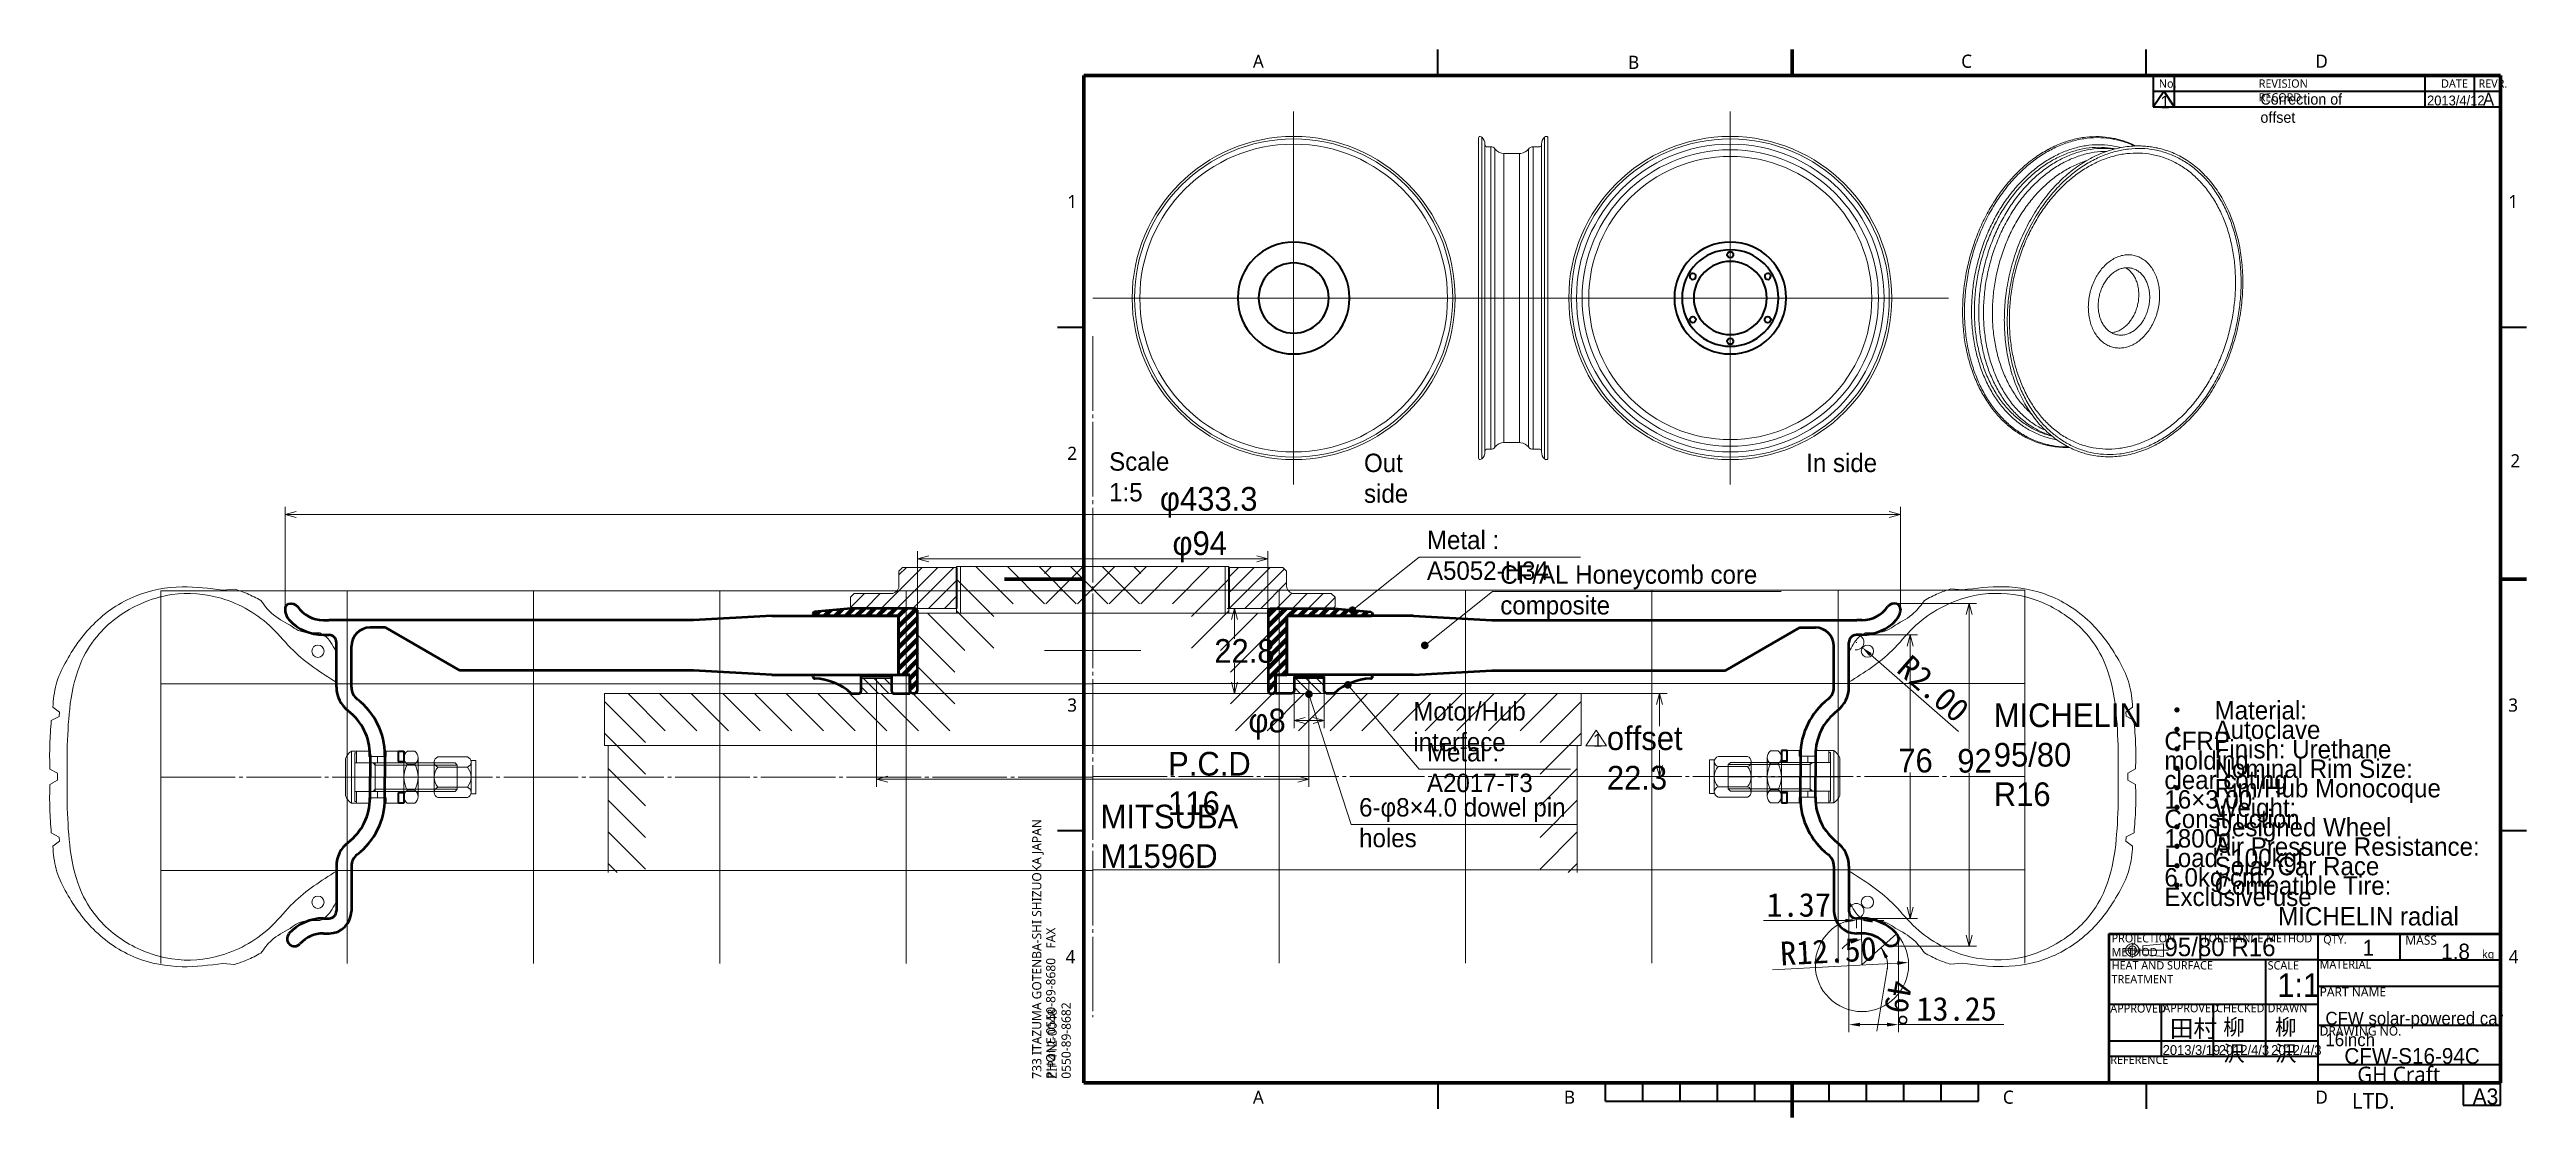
# Model space of a CAD drawing. Extents: x 52445 to 53109, y 470 to 756.
import ezdxf

# ---------------------------------------------------------------- set-up
doc = ezdxf.new("R2010")
doc.units = 0
doc.header["$MEASUREMENT"] = 0
doc.linetypes.add('CENTER2', pattern=[23, 20, -1, 1, -1])
for name, color, linetype in [('0_1', 7, 'Continuous'), ('寸法線', 7, 'Continuous'), ('ﾚｲﾔｰ1', 7, 'Continuous')]:
    doc.layers.add(name, color=color, linetype=linetype)
doc.styles.add('Style1', font='ＭＳ Ｐゴシック')
doc.styles.add('Style2', font='Lucida Sans Unicode')
doc.dimstyles.new('DS1', dxfattribs={"dimtxt": 6.35, "dimasz": 3, "dimexe": 2, "dimexo": 0, "dimgap": 1, "dimtad": 1, "dimdec": 0, "dimdsep": 46, "dimtxsty": 'Standard', "dimcen": 0.09, "dimclrd": 5, "dimclre": 5, "dimclrt": 5, "dimadec": 0, "dimazin": 0, "dimtfac": 1, "dimtdec": 4, "dimtofl": 0, "dimtmove": 0, "dimatfit": 3, "dimfxl": 1, "dimtolj": 1, "dimtzin": 0, "dimarcsym": 0})
doc.dimstyles.new('DS2', dxfattribs={"dimtxt": 6.35, "dimasz": 3, "dimexe": 2, "dimexo": 0, "dimgap": 1, "dimtad": 1, "dimdec": 1, "dimdsep": 46, "dimtxsty": 'Standard', "dimcen": 0.09, "dimclrd": 5, "dimclre": 5, "dimclrt": 5, "dimadec": 0, "dimazin": 0, "dimtfac": 1, "dimtdec": 4, "dimtofl": 0, "dimtmove": 0, "dimatfit": 3, "dimfxl": 1, "dimtolj": 1, "dimtzin": 0, "dimarcsym": 0})
doc.dimstyles.get("Standard").update_dxf_attribs({"dimtxt": 6.35, "dimasz": 3, "dimexe": 2, "dimexo": 0, "dimgap": 1, "dimtad": 1, "dimzin": 0, "dimdsep": 46, "dimtxsty": 'Standard', "dimcen": 0.09, "dimclrd": 5, "dimclre": 5, "dimclrt": 5, "dimadec": 0, "dimazin": 0, "dimtfac": 1, "dimtdec": 4, "dimtofl": 0, "dimtmove": 0, "dimatfit": 3, "dimfxl": 1, "dimtolj": 1, "dimtzin": 0, "dimarcsym": 0})
pattern_1 = [(-45, (0, 0), (1.41421356, 1.41421356), [])]
pattern_2 = [(45, (0, 0), (-1.41421356, 1.41421356), []), (45, (-0.3536, 0.3536), (-1.41421356, 1.41421356), [])]
pattern_3 = [(45, (0, 0), (-2.12132034, 2.12132034), [])]

msp = doc.modelspace()

# ---------------------------------------------------------------- texts
at = {"layer": 'ﾚｲﾔｰ1', "color": 7, "linetype": 'Continuous', "lineweight": 18, "attachment_point": 1, "style": 'Style1'}
for s, insert, char_height, width in [('Correction of offset ', (53037.884, 744.45), 2.92559, 27.62435), ('A', (53097.593, 744.686), 3.397, 2.51648), ('1', (53011.06, 743.906), 3.388, 5.95027), ('2013/4/12', (53082.579, 743.956), 2.6511, 12.9391), ('Scale 1:5', (52729.048, 648.319), 4.9389, 23.15294), ('Out side', (52797.418, 647.943), 4.9389, 21.8101), ('In side', (52916.031, 647.943), 4.9389, 37.40771), ('Metal : A5052-H34', (52814.306, 627.276), 4.93889, 43.29555), ('CF/AL Honeycomb core composite', (52833.977, 618), 4.93889, 77.48635), ('Motor/Hub interfece', (52810.638, 581.332), 4.93889, 47.11748), ('・\u3000Material: CFRP', (53012.125, 581.617), 4.93889, 41.33293), ('・\u3000Finish: Urethane clear coting', (53012.125, 571.169), 4.93889, 69.326), ('・\u3000Autoclave molding', (53012.125, 576.393), 4.93889, 47.53066), ('Metal : A2017-T3', (52814.306, 570.37), 4.93889, 40.60987), ('・\u3000Nominal Rim Size: 16×3.00', (53012.125, 565.946), 4.93889, 66.84691), ('・\u3000Rim/Hub Monocoque Construction', (53012.125, 560.722), 4.93889, 81.82475), ('6-φ8×4.0 dowel pin holes', (52796.106, 555.59), 4.93889, 60.64918), ('・\u3000Weight: 1800g', (53012.125, 555.499), 4.93889, 38.54396), ('・\u3000Air Pressure Resistance: 6.0kg/cm2', (53012.125, 545.051), 4.93889, 84.51044), ('・\u3000Designed Wheel Load: 100kgf', (53012.125, 550.275), 4.93889, 70.15237), ('・\u3000Solar Car Race Exclusive use', (53012.125, 539.828), 4.93889, 71.18533), ('・\u3000Compatible Tire: \\P                 MICHELIN radial 95/80 R16', (53012.125, 534.604), 4.93889, 88.12578), ('1', (53065.295, 517.59), 4.233, 6.3748), ('1.8', (53086.372, 516.563), 4.2333, 9.38513), ('1:1', (53042.402, 508.602), 6.315, 14), ('CFW solar-powered car 16inch', (53055.316, 498.279), 3.45247, 49), ('田村', (53013.569, 496.131), 4.6485, 14), ('柳沢', (53027.89, 496.329), 4.2333, 9.50365), ('柳沢', (53041.8, 496.329), 4.2333, 9.50365), ('2013/3/19', (53011.662, 489.356), 2.6511, 14), ('2012/4/3', (53026.714, 489.356), 2.6511, 11.72638), ('2012/4/3', (53040.764, 489.356), 2.6511, 11.72638), ('CFW-S16-94C', (53060.4, 488.563), 4.23333, 30.72302)]:
    msp.add_mtext(s, dxfattribs=dict(at, insert=insert, char_height=char_height, width=width))
at = {"layer": 'ﾚｲﾔｰ1', "color": 36, "linetype": 'Continuous', "lineweight": 18, "insert": (52966.353, 580.975), "char_height": 6.35, "width": 33.73334, "attachment_point": 1, "style": 'Style1'}
msp.add_mtext('MICHELIN \\P95/80 R16', dxfattribs=at)
at = {"layer": 'ﾚｲﾔｰ1', "color": 23, "linetype": 'CENTER2', "lineweight": 18, "insert": (52726.755, 553.82), "char_height": 6.35, "width": 54.05303, "attachment_point": 1, "style": 'Style1'}
msp.add_mtext('MITSUBA M1596D', dxfattribs=at)
at = {"layer": 'ﾚｲﾔｰ1', "color": 7, "linetype": 'Continuous', "lineweight": 50, "insert": (53094.815, 477.745), "char_height": 4.2843, "width": 10, "attachment_point": 1, "style": 'Style1'}
msp.add_mtext('A3', dxfattribs=at)

# ---------------------------------------------------------------- blocks, each defined once
blk = doc.blocks.new('C0')
at = {"layer": 'ﾚｲﾔｰ1', "color": 7, "linetype": 'Continuous', "lineweight": 50}
for p, q in [((52507.98, 606.26), (52507.98, 606.09)), ((52518.28, 603.3), (52518.28, 603.3)), ((52518.28, 603.3), (52519.69, 603.3)), ((52518.28, 599.35), (52519.78, 599.35)), ((52617.59, 603.3), (52519.69, 603.3)), ((52519.69, 603.3), (52519.69, 603.3)), ((52519.69, 603.3), (52519.69, 603.3)), ((52534.95, 601.3), (52530.79, 601.3)), ((52534.95, 601.3), (52554.87, 589.8)), ((52638.59, 604.45), (52617.59, 603.3)), ((52638.59, 604.45), (52672.59, 604.45)), ((52672.59, 588.65), (52672.59, 604.45)), ((52521.78, 585.35), (52521.78, 597.35)), ((52525.79, 585.3), (52525.79, 596.3)), ((52617.59, 589.8), (52554.87, 589.8)), ((52638.59, 588.65), (52617.59, 589.8)), ((52638.59, 588.65), (52672.59, 588.65)), ((52530.78, 567.1), (52530.78, 561.35)), ((52534.79, 567.05), (52534.79, 561.3)), ((52530.78, 555.6), (52530.78, 561.35)), ((52534.79, 555.55), (52534.79, 561.3)), ((52521.78, 537.35), (52521.78, 525.35)), ((52525.79, 537.3), (52525.79, 525.3)), ((52518.28, 523.35), (52519.78, 523.35)), ((52518.29, 519.3), (52519.79, 519.3))]:
    blk.add_line(p, q, dxfattribs=at)
for centre, radius, start, end in [((52509.48, 606.26), 1.5, 111.48835, 180), ((52511.98, 606.09), 4, 180, -172.18553), ((52511.98, 606.14), 4, -171.46198, -137.81009), ((52518.28, 611.8), 8.5, -145.1501, -90), ((52518.28, 611.85), 12.5, -137.8248, -90), ((52519.78, 597.35), 2, 0, 90), ((52530.79, 596.3), 5, 90, 180), ((52529.78, 585.35), 8, 179.99998, -127.49525), ((52529.79, 585.3), 4, 179.99998, -127.49525), ((52515.78, 567.1), 15, 0.00003, 52.50475), ((52515.79, 567.05), 19, 0.00003, 52.50475), ((52515.78, 555.6), 15, -52.50475, -0.00003), ((52515.79, 555.55), 19, -52.50475, -0.00003), ((52529.78, 537.35), 8, 127.49525, -179.99998), ((52529.79, 537.3), 4, 127.49525, -179.99998), ((52519.78, 525.35), 2, -90, 0), ((52519.79, 525.3), 6, -90, 0), ((52518.28, 510.85), 12.5, 90, 137.8248), ((52518.29, 510.8), 8.5, 90, 137.8248)]:
    blk.add_arc(centre, radius, start, end, dxfattribs=at)
at = {"layer": 'ﾚｲﾔｰ1', "color": 7, "linetype": 'Continuous', "lineweight": 50, "extrusion": (0, 0, -1)}
blk.add_ellipse((52509.66, 605.8), major_axis=(-0.73, 1.86), ratio=1, start_param=0, end_param=1.337593, dxfattribs=at)
at = {"layer": 'ﾚｲﾔｰ1', "color": 7, "linetype": 'Continuous', "lineweight": 50}
blk.add_ellipse((52510.51, 517.85), major_axis=(-1.34, -1.48), ratio=1, start_param=-1.570796, end_param=1.570796, dxfattribs=at)
blk = doc.blocks.new('C1')
at = {"layer": 'ﾚｲﾔｰ1', "color": 36, "linetype": 'Continuous', "lineweight": 18}
for p, q in [((52491.31, 611.35), (52494.48, 611.62)), ((52514.17, 599.88), (52517.35, 599.88)), ((52521.79, 586.61), (52521.79, 594.69)), ((52445.68, 579.94), (52447.5, 578.6)), ((52447.36, 577.48), (52447.5, 578.6)), ((52447.36, 577.48), (52445.29, 576.38)), ((52449.57, 561.31), (52449.57, 569.72)), ((52446.97, 562.23), (52444.88, 563.39)), ((52446.97, 560.39), (52444.88, 559.23)), ((52446.97, 561.31), (52446.97, 562.23)), ((52446.97, 561.31), (52446.97, 560.39)), ((52449.57, 561.31), (52449.57, 552.89)), ((52447.36, 545.13), (52445.29, 546.24)), ((52447.36, 545.13), (52447.5, 544.01)), ((52445.68, 542.68), (52447.5, 544.01)), ((52521.79, 536.01), (52521.79, 527.92)), ((52514.17, 522.73), (52517.35, 522.73)), ((52491.31, 511.26), (52494.48, 511))]:
    blk.add_line(p, q, dxfattribs=at)
for centre in [(52516.82, 594.95), (52516.82, 527.66)]:
    blk.add_circle(centre, 1.64, dxfattribs=at)
for points, knots in [([(52445.68, 579.94), (52445.86, 582.01), (52446.21, 586.17), (52449.9, 593.86), (52456.17, 602.96), (52467.32, 610.54), (52479.87, 612.82), (52487.67, 611.82), (52491.31, 611.35)], [0, 0, 0, 0, 0.098846, 0.198566, 0.403554, 0.623871, 0.824857, 1, 1, 1, 1]), ([(52494.48, 611.62), (52495.6, 611.25), (52498.04, 610.45), (52500.28, 609.23), (52501.5, 608.57)], [0, 0, 0, 0, 0.461169, 1, 1, 1, 1]), ([(52449.57, 569.72), (52449.73, 573.46), (52450.07, 581.2), (52452.47, 591.7), (52458.8, 601.42), (52467.53, 607.58), (52479.05, 611.01), (52492.01, 610), (52503.23, 603.42), (52511.24, 593.27), (52517.7, 589.19), (52521.79, 586.61)], [0, 0, 0, 0, 0.106003, 0.219413, 0.299693, 0.429457, 0.511592, 0.636681, 0.785915, 0.864322, 1, 1, 1, 1]), ([(52501.5, 608.57), (52502.39, 607.37), (52504.48, 604.57), (52507.57, 602.91), (52509.33, 601.96)], [0, 0, 0, 0, 0.428277, 1, 1, 1, 1]), ([(52509.33, 601.96), (52510.04, 601.43), (52511.48, 600.35), (52513.26, 600.04), (52514.17, 599.88)], [0, 0, 0, 0, 0.486423, 1, 1, 1, 1]), ([(52517.35, 599.88), (52517.95, 599.55), (52519.31, 598.82), (52520.62, 596.82), (52521.41, 595.39), (52521.79, 594.69)], [0, 0, 0, 0, 0.290937, 0.657552, 1, 1, 1, 1]), ([(52444.88, 563.39), (52444.85, 565.55), (52444.78, 569.89), (52445.12, 574.21), (52445.29, 576.38)], [0, 0, 0, 0, 0.498855, 1, 1, 1, 1]), ([(52444.88, 559.23), (52444.85, 557.06), (52444.78, 552.73), (52445.12, 548.4), (52445.29, 546.24)], [0, 0, 0, 0, 0.498855, 1, 1, 1, 1]), ([(52449.57, 552.89), (52449.73, 549.15), (52450.07, 541.42), (52452.47, 530.91), (52458.8, 521.19), (52467.53, 515.03), (52479.05, 511.6), (52492.01, 512.61), (52503.23, 519.2), (52511.24, 529.34), (52517.7, 533.42), (52521.79, 536.01)], [0, 0, 0, 0, 0.106003, 0.219413, 0.299693, 0.429457, 0.511592, 0.636681, 0.785915, 0.864322, 1, 1, 1, 1]), ([(52445.68, 542.68), (52445.86, 540.6), (52446.21, 536.44), (52449.9, 528.76), (52456.17, 519.66), (52467.32, 512.07), (52479.87, 509.79), (52487.67, 510.8), (52491.31, 511.26)], [0, 0, 0, 0, 0.098846, 0.198566, 0.403554, 0.623871, 0.824857, 1, 1, 1, 1]), ([(52517.35, 522.73), (52517.95, 523.06), (52519.31, 523.8), (52520.62, 525.79), (52521.41, 527.23), (52521.79, 527.92)], [0, 0, 0, 0, 0.290937, 0.657552, 1, 1, 1, 1]), ([(52501.5, 514.05), (52502.39, 515.25), (52504.48, 518.05), (52507.57, 519.71), (52509.33, 520.66)], [0, 0, 0, 0, 0.428277, 1, 1, 1, 1]), ([(52509.33, 520.66), (52510.04, 521.18), (52511.48, 522.26), (52513.26, 522.57), (52514.17, 522.73)], [0, 0, 0, 0, 0.486423, 1, 1, 1, 1]), ([(52494.48, 511), (52495.6, 511.37), (52498.04, 512.16), (52500.28, 513.39), (52501.5, 514.05)], [0, 0, 0, 0, 0.461169, 1, 1, 1, 1])]:
    blk.add_open_spline(points, degree=3, knots=knots, dxfattribs=at)
blk = doc.blocks.new('C3')
at = {"layer": 'ﾚｲﾔｰ1', "color": 7, "linetype": 'Continuous', "lineweight": 18}
for p, q in [((52539.89, 555.99), (52539.89, 566.41)), ((52540.79, 568.15), (52542.79, 568.15)), ((52543.69, 566.41), (52543.69, 555.99)), ((52542.79, 564.66), (52540.79, 564.66)), ((52542.79, 557.73), (52540.79, 557.73)), ((52542.79, 554.25), (52540.79, 554.25))]:
    blk.add_line(p, q, dxfattribs=at)
blk.add_arc((52547.01, 561.2), 7.12, 150.87222, -150.87222, dxfattribs=at)
at = {"layer": 'ﾚｲﾔｰ1', "color": 7, "linetype": 'Continuous', "lineweight": 18, "extrusion": (0, 0, -1)}
for centre, major_axis, start_param, end_param in [((52542.03, 566.41), (-1.24, -1.74), 0, 1.906619), ((52542.03, 555.99), (-1.74, 1.24), -1.570796, 0.335822)]:
    blk.add_ellipse(centre, major_axis=major_axis, ratio=1, start_param=start_param, end_param=end_param, dxfattribs=at)
at = {"layer": 'ﾚｲﾔｰ1', "color": 7, "linetype": 'Continuous', "lineweight": 18}
for centre, major_axis, start_param, end_param in [((52541.55, 566.41), (1.24, -1.74), 0, 1.906619), ((52536.57, 561.2), (3.46, 6.22), -1.570796, -0.554045), ((52541.55, 555.99), (1.74, 1.24), -1.570796, 0.335822)]:
    blk.add_ellipse(centre, major_axis=major_axis, ratio=1, start_param=start_param, end_param=end_param, dxfattribs=at)
blk = doc.blocks.new('C4')
at = {"layer": 'ﾚｲﾔｰ1', "color": 7, "linetype": 'Continuous', "lineweight": 35}
for p, q in [((52538.39, 565.4), (52538.39, 568.2)), ((52538.39, 568.2), (52539.89, 568.2)), ((52538.39, 565.4), (52539.89, 565.4)), ((52539.89, 568.2), (52539.89, 565.4)), ((52538.39, 554.2), (52538.39, 557)), ((52539.89, 557), (52538.39, 557)), ((52539.89, 554.2), (52538.39, 554.2)), ((52539.89, 557), (52539.89, 554.2))]:
    blk.add_line(p, q, dxfattribs=at)
at = {"layer": 'ﾚｲﾔｰ1', "color": 3, "linetype": 'CENTER2', "lineweight": 18}
blk.add_line((52539.89, 561.2), (52538.39, 561.2), dxfattribs=at)
blk = doc.blocks.new('C5')
at = {"layer": 'ﾚｲﾔｰ1', "color": 7, "linetype": 'Continuous', "lineweight": 18}
for p, q in [((52532.79, 565.05), (52532.79, 566.7)), ((52532.79, 566.7), (52535.09, 566.7)), ((52532.79, 565.05), (52538.39, 565.05)), ((52535.09, 568.2), (52538.39, 568.2)), ((52535.09, 566.7), (52535.09, 568.2)), ((52538.39, 568.2), (52538.39, 565.05)), ((52532.79, 555.7), (52532.79, 557.35)), ((52538.39, 557.35), (52532.79, 557.35)), ((52535.09, 555.7), (52532.79, 555.7)), ((52535.09, 554.2), (52535.09, 555.7)), ((52538.39, 554.2), (52535.09, 554.2)), ((52538.39, 557.35), (52538.39, 554.2))]:
    blk.add_line(p, q, dxfattribs=at)
at = {"layer": 'ﾚｲﾔｰ1', "color": 3, "linetype": 'CENTER2', "lineweight": 18}
blk.add_line((52532.79, 561.2), (52538.39, 561.2), dxfattribs=at)
blk = doc.blocks.new('C6')
at = {"layer": 'ﾚｲﾔｰ1', "color": 7, "linetype": 'Continuous', "lineweight": 18}
for p, q in [((52527.19, 565.05), (52527.19, 568.2)), ((52527.19, 568.2), (52530.49, 568.2)), ((52527.19, 565.05), (52532.79, 565.05)), ((52530.49, 568.2), (52530.49, 566.7)), ((52530.49, 566.7), (52532.79, 566.7)), ((52532.79, 566.7), (52532.79, 565.05)), ((52527.19, 554.2), (52527.19, 557.35)), ((52532.79, 557.35), (52527.19, 557.35)), ((52530.49, 554.2), (52527.19, 554.2)), ((52530.49, 555.7), (52530.49, 554.2)), ((52532.79, 555.7), (52530.49, 555.7)), ((52532.79, 557.35), (52532.79, 555.7))]:
    blk.add_line(p, q, dxfattribs=at)
at = {"layer": 'ﾚｲﾔｰ1', "color": 3, "linetype": 'CENTER2', "lineweight": 18}
blk.add_line((52532.79, 561.2), (52527.19, 561.2), dxfattribs=at)
blk = doc.blocks.new('C7')
at = {"layer": 'ﾚｲﾔｰ1', "color": 7, "linetype": 'Continuous', "lineweight": 18}
for p, q in [((52547.99, 557.13), (52547.99, 565.27)), ((52548.99, 566.63), (52556.89, 566.63)), ((52559.19, 565.7), (52557.82, 565.7)), ((52557.89, 565.7), (52557.89, 556.7)), ((52559.19, 565.7), (52559.19, 556.7)), ((52556.89, 563.91), (52548.99, 563.91)), ((52556.89, 558.49), (52548.99, 558.49)), ((52556.89, 555.77), (52548.99, 555.77)), ((52559.19, 556.7), (52557.82, 556.7))]:
    blk.add_line(p, q, dxfattribs=at)
for centre, major_axis, end_param in [((52549.41, 565.27), (-1.36, -0.42), 0.969831), ((52553.71, 561.2), (2.71, 3.18), -0.158481), ((52556.47, 557.13), (1.36, 0.42), 0.969831)]:
    blk.add_ellipse(centre, major_axis=major_axis, ratio=1, start_param=-1.570796, end_param=end_param, dxfattribs=at)
at = {"layer": 'ﾚｲﾔｰ1', "color": 7, "linetype": 'Continuous', "lineweight": 18, "extrusion": (0, 0, -1)}
for centre, major_axis, end_param in [((52556.47, 565.27), (1.36, -0.42), 0.969831), ((52552.17, 561.2), (-2.71, 3.18), -0.158481), ((52549.41, 557.13), (-1.36, 0.42), 0.969831)]:
    blk.add_ellipse(centre, major_axis=major_axis, ratio=1, start_param=-1.570796, end_param=end_param, dxfattribs=at)
blk = doc.blocks.new('C2')
at = {"layer": 'ﾚｲﾔｰ1', "color": 7, "linetype": 'Continuous', "lineweight": 18}
for p, q in [((52524.19, 556.2), (52524.19, 566.2)), ((52525.79, 568.2), (52527.19, 568.2)), ((52525.79, 568.2), (52525.79, 554.2)), ((52526.69, 567.7), (52526.69, 554.7)), ((52526.69, 567.7), (52527.19, 567.7)), ((52526.69, 565.05), (52553.59, 565.05)), ((52527.19, 568.2), (52527.19, 567.7)), ((52532.19, 564.45), (52531.59, 565.05)), ((52532.19, 565.05), (52532.19, 557.35)), ((52554.19, 564.45), (52553.59, 565.05)), ((52532.19, 564.45), (52554.19, 564.45)), ((52554.19, 564.45), (52554.19, 557.95)), ((52527.19, 554.2), (52525.79, 554.2)), ((52553.59, 557.35), (52526.69, 557.35)), ((52527.19, 554.7), (52526.69, 554.7)), ((52527.19, 554.7), (52527.19, 554.2)), ((52532.19, 557.95), (52531.59, 557.35)), ((52554.19, 557.95), (52532.19, 557.95)), ((52554.19, 557.95), (52553.59, 557.35))]:
    blk.add_line(p, q, dxfattribs=at)
at = {"layer": 'ﾚｲﾔｰ1', "color": 3, "linetype": 'CENTER2', "lineweight": 18}
blk.add_line((52524.19, 561.2), (52554.19, 561.2), dxfattribs=at)
at = {"layer": 'ﾚｲﾔｰ1', "color": 7, "linetype": 'Continuous', "lineweight": 18}
for centre, start, end in [((52528.76, 564.18), 126.49994, 156.18045), ((52528.76, 558.22), -156.18045, -126.49994)]:
    blk.add_arc(centre, 5, start, end, dxfattribs=at)
at = {"layer": 'ﾚｲﾔｰ1', "color": 254, "linetype": 'CENTER2', "lineweight": 18}
for name in ['C6', 'C5', 'C4']:
    blk.add_blockref(name, (0, 0), dxfattribs=at)
at = {"layer": 'ﾚｲﾔｰ1', "color": 7, "linetype": 'CENTER2', "lineweight": 18}
blk.add_blockref('C3', (0, 0), dxfattribs=at)
at = {"layer": 'ﾚｲﾔｰ1', "color": 7, "linetype": 'Continuous', "lineweight": 18}
blk.add_blockref('C7', (0, 0), dxfattribs=at)
blk = doc.blocks.new('C8')
at = {"layer": 'ﾚｲﾔｰ1', "color": 23, "linetype": 'Continuous', "lineweight": 5}
for p, q in [((52724.64, 611.2), (52474.64, 611.2)), ((52474.64, 511.2), (52474.64, 611.2)), ((52524.64, 511.2), (52524.64, 611.2)), ((52574.64, 511.2), (52574.64, 611.2)), ((52624.64, 511.2), (52624.64, 611.2)), ((52674.64, 511.2), (52674.64, 611.2)), ((52724.64, 586.2), (52474.64, 586.2)), ((52724.64, 536.2), (52474.64, 536.2))]:
    blk.add_line(p, q, dxfattribs=at)
at = {"layer": 'ﾚｲﾔｰ1', "color": 3, "linetype": 'CENTER2', "lineweight": 5}
blk.add_line((52724.64, 561.2), (52474.64, 561.2), dxfattribs=at)
blk = doc.blocks.new('C10')
at = {"layer": 'ﾚｲﾔｰ1', "linetype": 'Continuous', "lineweight": 18}
h = blk.add_hatch(dxfattribs=at)
h.set_pattern_fill('IRON', color=23, scale=2, angle=-45, style=0, pattern_type=0)
h.set_pattern_definition(pattern_1)
h.paths.add_polyline_path([(52662.64, 587.65), (52670.64, 587.65), (52670.64, 583.65), (52662.64, 583.65)])
at = {"layer": 'ﾚｲﾔｰ1', "color": 23, "linetype": 'Continuous', "lineweight": 18}
for p, q in [((52737.57, 617.65), (52688.14, 617.65)), ((52688.14, 617.65), (52688.14, 606.65)), ((52688.14, 617.65), (52688.14, 605.15)), ((52698.14, 604.29), (52688.14, 614.29)), ((52689.14, 617.65), (52689.14, 606.65)), ((52689.14, 605.15), (52689.14, 617.65)), ((52703.27, 607.65), (52693.27, 617.65)), ((52711.75, 607.65), (52701.75, 617.65)), ((52720.24, 607.65), (52710.24, 617.65)), ((52728.72, 607.65), (52718.72, 617.65)), ((52737.21, 607.65), (52727.21, 617.65)), ((52737.57, 615.77), (52735.69, 617.65)), ((52737.57, 605.15), (52677.64, 605.15)), ((52677.64, 605.15), (52677.64, 583.65)), ((52690.31, 595.15), (52680.31, 605.15)), ((52698.14, 595.81), (52688.14, 605.81)), ((52688.14, 605.15), (52737.57, 605.15)), ((52687.64, 589.34), (52677.64, 599.34)), ((52724.64, 595.15), (52737.57, 595.15)), ((52662.64, 583.65), (52662.64, 587.65)), ((52662.64, 587.65), (52670.64, 587.65)), ((52670.64, 587.65), (52670.64, 583.65)), ((52687.64, 580.85), (52677.64, 590.85)), ((52593.64, 583.65), (52593.64, 569.65)), ((52604.64, 570.51), (52593.64, 581.51)), ((52609.99, 573.65), (52599.99, 583.65)), ((52618.47, 573.65), (52608.47, 583.65)), ((52626.96, 573.65), (52616.96, 583.65)), ((52635.44, 573.65), (52625.44, 583.65)), ((52643.93, 573.65), (52633.93, 583.65)), ((52652.42, 573.65), (52642.42, 583.65)), ((52660.9, 573.65), (52650.9, 583.65)), ((52669.39, 573.65), (52659.39, 583.65)), ((52670.64, 583.65), (52662.64, 583.65)), ((52677.87, 573.65), (52667.87, 583.65)), ((52686.36, 573.65), (52676.36, 583.65)), ((52677.64, 583.65), (52737.57, 583.65)), ((52604.64, 562.03), (52593.64, 573.03)), ((52737.57, 569.65), (52593.64, 569.65)), ((52594.64, 569.65), (52594.64, 535.65)), ((52604.64, 553.54), (52594.64, 563.54)), ((52604.64, 545.06), (52594.64, 555.06)), ((52604.64, 536.57), (52594.64, 546.57)), ((52597.08, 535.65), (52594.64, 538.09))]:
    blk.add_line(p, q, dxfattribs=at)
blk = doc.blocks.new('C9')
at = {"layer": 'ﾚｲﾔｰ1', "color": 23, "linetype": 'Continuous', "lineweight": 18}
blk.add_line((52677.64, 583.65), (52593.64, 583.65), dxfattribs=at)
blk.add_blockref('C10', (0, 0), dxfattribs=at)
blk = doc.blocks.new('C12')
at = {"layer": 'ﾚｲﾔｰ1', "color": 23, "linetype": 'Continuous', "lineweight": 50}
for p, q in [((52650.09, 588.65), (52675.59, 588.65)), ((52662.54, 584.15), (52662.54, 588.15)), ((52670.64, 588.15), (52662.54, 588.15)), ((52670.64, 588.15), (52670.64, 584.15)), ((52675.59, 583.65), (52675.59, 588.65)), ((52659.89, 583.65), (52662.04, 583.65)), ((52662.04, 583.65), (52662.54, 584.15)), ((52670.64, 584.15), (52671.14, 583.65)), ((52671.14, 583.65), (52675.59, 583.65))]:
    blk.add_line(p, q, dxfattribs=at)
for centre, radius, start, end in [((52650.09, 588.14), 0.5, 90, -91.81792), ((52649.59, 572.39), 15.26, 47.55269, 88.18208)]:
    blk.add_arc(centre, radius, start, end, dxfattribs=at)
blk = doc.blocks.new('C11')
at = {"layer": 'ﾚｲﾔｰ1', "color": 23, "linetype": 'Continuous', "lineweight": 50}
blk.add_blockref('C12', (0, 0), dxfattribs=at)
blk = doc.blocks.new('C14')
at = {"layer": 'ﾚｲﾔｰ1', "color": 23, "linetype": 'Continuous', "lineweight": 50}
for p, q in [((52649.59, 605), (52649.59, 604.95)), ((52659.89, 606.45), (52650.04, 605.49)), ((52677.09, 606.45), (52659.89, 606.45)), ((52677.59, 605.95), (52677.09, 606.45)), ((52677.59, 605.95), (52677.59, 584.15)), ((52672.59, 604.45), (52650.09, 604.45)), ((52672.59, 604.45), (52672.59, 588.65)), ((52675.59, 588.65), (52672.59, 588.65)), ((52675.59, 588.65), (52675.59, 584.15)), ((52676.09, 583.65), (52675.59, 584.15)), ((52677.09, 583.65), (52676.09, 583.65)), ((52677.59, 584.15), (52677.09, 583.65))]:
    blk.add_line(p, q, dxfattribs=at)
blk.add_arc((52650.09, 604.95), 0.5, 180, -90, dxfattribs=at)
blk.add_ellipse((52650.09, 605), major_axis=(-0.048, 0.498), ratio=1, start_param=0, end_param=1.474012, dxfattribs=at)
blk = doc.blocks.new('C13')
at = {"layer": 'ﾚｲﾔｰ1', "linetype": 'Continuous', "lineweight": 50}
h = blk.add_hatch(dxfattribs=at)
h.set_pattern_fill('STEEL', color=23, scale=2, angle=45, style=0, pattern_type=0)
h.set_pattern_definition(pattern_2)
edge = h.paths.add_edge_path()
edge.add_line((52677.09, 583.65), (52676.09, 583.65))
edge.add_line((52676.09, 583.65), (52675.59, 584.15))
edge.add_line((52675.59, 584.15), (52675.59, 588.65))
edge.add_line((52675.59, 588.65), (52672.59, 588.65))
edge.add_line((52672.59, 588.65), (52672.59, 604.45))
edge.add_line((52672.59, 604.45), (52650.09, 604.45))
edge.add_arc((52650.09, 604.95), 0.5, 180, 270, ccw=False)
edge.add_line((52649.59, 604.95), (52649.59, 605))
edge.add_ellipse((52650.09, 605), major_axis=(0.048, -0.498), ratio=1, start_angle=180, end_angle=264.45468, ccw=False)
edge.add_line((52650.04, 605.49), (52659.89, 606.45))
edge.add_line((52659.89, 606.45), (52677.09, 606.45))
edge.add_line((52677.09, 606.45), (52677.59, 605.95))
edge.add_line((52677.59, 605.95), (52677.59, 584.15))
edge.add_line((52677.59, 584.15), (52677.09, 583.65))
at = {"layer": 'ﾚｲﾔｰ1', "color": 23, "linetype": 'Continuous', "lineweight": 50}
blk.add_blockref('C14', (0, 0), dxfattribs=at)
blk = doc.blocks.new('C16')
at = {"layer": 'ﾚｲﾔｰ1', "color": 6, "linetype": 'Continuous', "lineweight": 18}
for p, q in [((52672.64, 616.45), (52673.64, 617.45)), ((52672.64, 612.45), (52672.64, 616.45)), ((52673.64, 617.45), (52688.14, 617.45)), ((52660.64, 610.45), (52659.64, 609.45)), ((52659.64, 606.95), (52659.64, 609.45)), ((52660.14, 606.45), (52659.64, 606.95)), ((52688.14, 606.45), (52660.14, 606.45)), ((52660.64, 610.45), (52670.64, 610.45)), ((52677.64, 606.45), (52675.64, 606.45))]:
    blk.add_line(p, q, dxfattribs=at)
blk.add_arc((52670.64, 612.45), 2, -90, 0, dxfattribs=at)
blk = doc.blocks.new('C15')
at = {"layer": 'ﾚｲﾔｰ1', "linetype": 'Continuous', "lineweight": 18}
h = blk.add_hatch(dxfattribs=at)
h.set_pattern_fill('IRON', color=6, scale=3, angle=45, style=0, pattern_type=0)
h.set_pattern_definition(pattern_3)
edge = h.paths.add_edge_path()
edge.add_line((52672.64, 616.45), (52673.64, 617.45))
edge.add_line((52673.64, 617.45), (52688.14, 617.45))
edge.add_line((52688.14, 617.45), (52688.14, 606.45))
edge.add_line((52688.14, 606.45), (52660.14, 606.45))
edge.add_line((52660.14, 606.45), (52659.64, 606.95))
edge.add_line((52659.64, 606.95), (52659.64, 609.45))
edge.add_line((52659.64, 609.45), (52660.64, 610.45))
edge.add_line((52660.64, 610.45), (52670.64, 610.45))
edge.add_arc((52670.64, 612.45), 2, 270, 360)
edge.add_line((52672.64, 612.45), (52672.64, 616.45))
at = {"layer": 'ﾚｲﾔｰ1', "color": 6, "linetype": 'Continuous', "lineweight": 35}
blk.add_line((52688.14, 617.45), (52688.14, 606.45), dxfattribs=at)
at = {"layer": 'ﾚｲﾔｰ1', "color": 6, "linetype": 'Continuous', "lineweight": 18}
blk.add_blockref('C16', (0, 0), dxfattribs=at)
blk = doc.blocks.new('C17')
at = {"layer": 'ﾚｲﾔｰ1', "color": 7, "linetype": 'Continuous', "lineweight": 35}
for radius, start, end in [(15, 90, -90), (15, 0, 90), (9.4, 90.00038, -90.00038), (9.4, -90, 90), (15, -90, 0)]:
    blk.add_arc((52778.55, 689.67), radius, start, end, dxfattribs=at)
blk = doc.blocks.new('C18')
at = {"layer": '0_1', "color": 7, "linetype": 'Continuous', "lineweight": 5}
for p, q in [((52998.89, 732.4), (52998.91, 732.4)), ((53010.28, 729.89), (53010.3, 729.89)), ((52983.79, 719.6), (52983.8, 719.6)), ((52980.77, 650.16), (52980.8, 650.15)), ((52992.16, 647.65), (52992.19, 647.64))]:
    blk.add_line(p, q, dxfattribs=at)
at = {"layer": '0_1', "color": 7, "linetype": 'Continuous', "lineweight": 18}
for points, knots in [([(52958.01, 687.64), (52958.05, 689.19), (52958.28, 692.31), (52959.01, 696.95), (52960.13, 701.53), (52961.62, 705.99), (52963.46, 710.26), (52965.63, 714.3), (52968.11, 718.04), (52970.86, 721.46), (52973.84, 724.5), (52977.03, 727.12), (52980.39, 729.29), (52983.86, 730.99), (52987.42, 732.19), (52991.01, 732.87), (52994.59, 733.02), (52997.21, 732.75), (52998.62, 732.46), (52998.89, 732.4)], [0, 0, 0, 0, 0.068069, 0.137031, 0.206083, 0.274837, 0.342914, 0.409959, 0.475652, 0.539725, 0.601973, 0.662268, 0.720573, 0.77695, 0.831572, 0.88472, 0.936774, 0.988196, 1, 1, 1, 1]), ([(53004.43, 730.44), (53003.92, 730.7), (53002.14, 731.51), (53000.26, 732.1), (52998.91, 732.4)], [0, 0, 0, 0, 0.291951, 1, 1, 1, 1]), ([(52999.38, 729.78), (52998.44, 729.56), (52995.99, 728.84), (52992.14, 727.13), (52987.95, 724.46), (52984.03, 721.1), (52980.44, 717.12), (52977.26, 712.6), (52974.53, 707.64), (52972.32, 702.31), (52970.66, 696.73), (52969.62, 691.23), (52969.29, 687.6), (52969.22, 685.9)], [0, 0, 0, 0, 0.051043, 0.13458, 0.221651, 0.312331, 0.406472, 0.503721, 0.603478, 0.705051, 0.807648, 0.910407, 1, 1, 1, 1]), ([(52970.55, 685.35), (52970.6, 686.84), (52970.81, 689.82), (52971.51, 694.25), (52972.57, 698.62), (52973.99, 702.86), (52975.75, 706.93), (52977.82, 710.77), (52980.17, 714.34), (52982.79, 717.59), (52985.64, 720.49), (52988.68, 722.98), (52991.87, 725.05), (52995.18, 726.67), (52998.57, 727.81), (53001.99, 728.46), (53005.4, 728.61), (53008.75, 728.25), (53012, 727.4), (53015.11, 726.05), (53018.04, 724.23), (53020.75, 721.97), (53023.2, 719.29), (53025.37, 716.23), (53027.23, 712.83), (53028.76, 709.14), (53029.93, 705.19), (53030.74, 701.03), (53031.18, 696.73), (53031.22, 693.81), (53031.18, 692.35)], [0, 0, 0, 0, 0.040427, 0.081134, 0.121895, 0.162479, 0.202664, 0.24224, 0.281018, 0.318839, 0.355583, 0.391175, 0.425591, 0.45887, 0.491113, 0.522485, 0.553211, 0.583565, 0.613848, 0.644366, 0.675408, 0.707224, 0.740007, 0.773889, 0.808937, 0.845154, 0.88249, 0.920844, 0.960072, 1, 1, 1, 1]), ([(53005.45, 730.45), (53003.97, 730.47), (53001.93, 730.31), (52999.93, 729.9), (52999.38, 729.78)], [0, 0, 0, 0, 0.726311, 1, 1, 1, 1]), ([(53010.26, 729.9), (53009.73, 730.01), (53008.67, 730.21), (53007.06, 730.39), (53005.98, 730.44), (53005.44, 730.45)], [0, 0, 0, 0, 0.332354, 0.665447, 1, 1, 1, 1]), ([(53033.14, 692.4), (53033.19, 694.22), (53033.12, 697.81), (53032.45, 703.09), (53031.25, 708.12), (53029.52, 712.83), (53027.3, 717.12), (53024.62, 720.92), (53021.52, 724.16), (53018.07, 726.79), (53014.32, 728.75), (53011.65, 729.59), (53010.3, 729.89)], [0, 0, 0, 0, 0.114538, 0.226617, 0.335581, 0.440937, 0.542395, 0.63991, 0.733737, 0.824425, 0.912821, 1, 1, 1, 1]), ([(52991.72, 687.66), (52991.74, 688.25), (52991.84, 689.45), (52992.18, 691.22), (52992.7, 692.94), (52993.4, 694.57), (52994.26, 696.09), (52995.25, 697.46), (52996.38, 698.65), (52997.6, 699.65), (52998.9, 700.43), (53000.25, 700.97), (53001.62, 701.26), (53002.99, 701.29), (53004.33, 701.06), (53005.6, 700.58), (53006.78, 699.86), (53007.84, 698.91), (53008.77, 697.75), (53009.55, 696.42), (53010.15, 694.93), (53010.58, 693.31), (53010.81, 691.61), (53010.84, 690.45), (53010.82, 689.86)], [0, 0, 0, 0, 0.051518, 0.10339, 0.155146, 0.206319, 0.256477, 0.305245, 0.352332, 0.397563, 0.440896, 0.48245, 0.522514, 0.561535, 0.600082, 0.638787, 0.678258, 0.719011, 0.761419, 0.805684, 0.851846, 0.899793, 0.94929, 1, 1, 1, 1]), ([(52994.37, 687.96), (52994.38, 688.41), (52994.46, 689.32), (52994.73, 690.66), (52995.14, 691.95), (52995.69, 693.18), (52996.36, 694.31), (52997.14, 695.31), (52998.02, 696.17), (52998.96, 696.87), (52999.97, 697.39), (53001, 697.71), (53002.04, 697.83), (53002.79, 697.77), (53003.18, 697.7), (53003.24, 697.68)], [0, 0, 0, 0, 0.091414, 0.183445, 0.275176, 0.365705, 0.454205, 0.539977, 0.62251, 0.701538, 0.777089, 0.849527, 0.919557, 0.988182, 1, 1, 1, 1]), ([(53001.73, 697.78), (53001.83, 697.72), (53002.24, 697.48), (53002.89, 696.96), (53003.62, 696.12), (53004.24, 695.13), (53004.72, 694.02), (53005.05, 692.81), (53005.24, 691.52), (53005.27, 690.64), (53005.25, 690.2)], [0, 0, 0, 0, 0.039479, 0.160552, 0.286546, 0.418279, 0.555991, 0.699396, 0.84776, 1, 1, 1, 1]), ([(53003.24, 697.68), (53003.51, 697.62), (53004.11, 697.44), (53004.98, 696.98), (53005.82, 696.31), (53006.55, 695.47), (53007.16, 694.49), (53007.64, 693.38), (53007.98, 692.17), (53008.17, 690.88), (53008.19, 690), (53008.18, 689.56)], [0, 0, 0, 0, 0.081628, 0.181753, 0.284893, 0.392224, 0.504444, 0.621759, 0.743922, 0.87031, 1, 1, 1, 1]), ([(52970.55, 685.35), (52970.51, 683.88), (52970.55, 680.97), (52970.99, 676.67), (52971.8, 672.51), (52972.98, 668.56), (52974.5, 664.86), (52976.36, 661.46), (52978.53, 658.41), (52980.98, 655.73), (52983.69, 653.47), (52986.62, 651.65), (52989.73, 650.3), (52992.98, 649.45), (52996.34, 649.09), (52999.75, 649.24), (53003.17, 649.89), (53006.55, 651.03), (53009.86, 652.65), (53013.06, 654.72), (53016.1, 657.21), (53018.94, 660.11), (53021.56, 663.36), (53023.92, 666.93), (53025.99, 670.77), (53027.74, 674.84), (53029.16, 679.08), (53030.22, 683.45), (53030.92, 687.88), (53031.13, 690.86), (53031.18, 692.35)], [0, 0, 0, 0, 0.039928, 0.079156, 0.11751, 0.154846, 0.191063, 0.226111, 0.259993, 0.292776, 0.324592, 0.355634, 0.386152, 0.416435, 0.446789, 0.477515, 0.508887, 0.54113, 0.574409, 0.608825, 0.644417, 0.681161, 0.718982, 0.75776, 0.797336, 0.837521, 0.878105, 0.918866, 0.959573, 1, 1, 1, 1]), ([(52992.19, 647.64), (52993.51, 647.35), (52996.24, 647), (53000.4, 647.18), (53004.58, 648.07), (53008.69, 649.65), (53012.66, 651.89), (53016.44, 654.75), (53019.96, 658.18), (53023.17, 662.13), (53026, 666.52), (53028.41, 671.28), (53030.37, 676.33), (53031.84, 681.59), (53032.8, 686.96), (53033.09, 690.58), (53033.14, 692.38)], [0, 0, 0, 0, 0.059573, 0.119964, 0.181879, 0.245883, 0.312355, 0.381475, 0.45322, 0.527431, 0.603775, 0.681837, 0.761101, 0.841004, 0.92095, 1, 1, 1, 1]), ([(52958.01, 687.61), (52957.96, 686.07), (52958, 683.01), (52958.46, 678.49), (52959.31, 674.13), (52960.55, 669.98), (52962.15, 666.1), (52964.11, 662.53), (52966.38, 659.32), (52968.96, 656.51), (52971.8, 654.13), (52974.87, 652.22), (52977.89, 650.92), (52979.89, 650.35), (52980.77, 650.16)], [0, 0, 0, 0, 0.097521, 0.193333, 0.287008, 0.378198, 0.466656, 0.552257, 0.635011, 0.715081, 0.792789, 0.868608, 0.943146, 1, 1, 1, 1]), ([(52969.2, 685.09), (52969.16, 683.34), (52969.23, 679.84), (52969.87, 674.68), (52971.04, 669.72), (52972.71, 665.07), (52974.87, 660.81), (52977.47, 657.03), (52980.03, 654.25), (52981.73, 652.8), (52982.34, 652.33)], [0, 0, 0, 0, 0.143551, 0.286802, 0.42623, 0.561219, 0.691383, 0.816631, 0.937202, 1, 1, 1, 1]), ([(53010.82, 689.86), (53010.81, 689.26), (53010.71, 688.07), (53010.37, 686.3), (53009.84, 684.58), (53009.15, 682.95), (53008.29, 681.43), (53007.29, 680.06), (53006.17, 678.87), (53004.95, 677.87), (53003.65, 677.09), (53002.3, 676.55), (53000.93, 676.26), (52999.56, 676.23), (52998.22, 676.46), (52996.95, 676.94), (52995.77, 677.66), (52994.7, 678.61), (52993.77, 679.77), (52993, 681.1), (52992.39, 682.59), (52991.97, 684.2), (52991.73, 685.91), (52991.71, 687.07), (52991.72, 687.66)], [0, 0, 0, 0, 0.051518, 0.10339, 0.155146, 0.206319, 0.256477, 0.305245, 0.352332, 0.397563, 0.440896, 0.48245, 0.522514, 0.561535, 0.600082, 0.638787, 0.678258, 0.719011, 0.761419, 0.805684, 0.851846, 0.899793, 0.94929, 1, 1, 1, 1]), ([(52999.31, 679.84), (52999.03, 679.9), (52998.44, 680.08), (52997.57, 680.54), (52996.73, 681.21), (52996, 682.04), (52995.39, 683.03), (52994.91, 684.14), (52994.57, 685.35), (52994.38, 686.64), (52994.35, 687.52), (52994.37, 687.96)], [0, 0, 0, 0, 0.081628, 0.181753, 0.284893, 0.392224, 0.504444, 0.621759, 0.743922, 0.87031, 1, 1, 1, 1]), ([(53005.25, 690.2), (53005.24, 689.75), (53005.16, 688.84), (53004.89, 687.51), (53004.48, 686.21), (53003.93, 684.99), (53003.26, 683.86), (53002.48, 682.85), (53001.61, 681.99), (53000.66, 681.29), (52999.66, 680.78), (52998.73, 680.49), (52998.14, 680.4), (52997.9, 680.38)], [0, 0, 0, 0, 0.101885, 0.204459, 0.306697, 0.407596, 0.506234, 0.601831, 0.693819, 0.781899, 0.866104, 0.94684, 1, 1, 1, 1]), ([(53008.18, 689.56), (53008.17, 689.1), (53008.09, 688.2), (53007.82, 686.86), (53007.41, 685.57), (53006.86, 684.34), (53006.19, 683.21), (53005.4, 682.21), (53004.53, 681.35), (53003.58, 680.65), (53002.58, 680.13), (53001.55, 679.81), (53000.5, 679.68), (52999.76, 679.74), (52999.37, 679.82), (52999.31, 679.84)], [0, 0, 0, 0, 0.091414, 0.183445, 0.275176, 0.365705, 0.454205, 0.539977, 0.62251, 0.701538, 0.777089, 0.849527, 0.919557, 0.988182, 1, 1, 1, 1]), ([(52982.34, 652.33), (52982.85, 651.93), (52984.51, 650.73), (52986.3, 649.74), (52987.56, 649.17)], [0, 0, 0, 0, 0.321367, 1, 1, 1, 1]), ([(52980.8, 650.15), (52982.12, 649.86), (52984.07, 649.61), (52986.03, 649.59), (52986.62, 649.61)], [0, 0, 0, 0, 0.697197, 1, 1, 1, 1]), ([(52987.56, 649.17), (52988.05, 648.95), (52989.05, 648.54), (52990.59, 648.03), (52991.64, 647.76), (52992.16, 647.65)], [0, 0, 0, 0, 0.334549, 0.667642, 1, 1, 1, 1])]:
    blk.add_open_spline(points, degree=3, knots=knots, dxfattribs=at)
at = {"layer": '0_1', "color": 7, "linetype": 'Continuous', "lineweight": 5}
for points, knots in [([(52958.52, 687.55), (52958.57, 689.1), (52958.79, 692.21), (52959.52, 696.84), (52960.63, 701.41), (52962.12, 705.84), (52963.95, 710.09), (52966.11, 714.11), (52968.57, 717.84), (52971.31, 721.23), (52974.28, 724.26), (52977.46, 726.87), (52980.8, 729.03), (52984.26, 730.72), (52987.79, 731.91), (52991.37, 732.59), (52994.93, 732.75), (52997.41, 732.48), (52998.7, 732.23), (52998.83, 732.2)], [0, 0, 0, 0, 0.068844, 0.138166, 0.207579, 0.276691, 0.345123, 0.412518, 0.478554, 0.542961, 0.605534, 0.666144, 0.724752, 0.781424, 0.836331, 0.889756, 0.942081, 0.993772, 1, 1, 1, 1]), ([(52998.86, 732.2), (52999.85, 732), (53001.69, 731.49), (53003.4, 730.79), (53004.16, 730.43)], [0, 0, 0, 0, 0.535206, 1, 1, 1, 1]), ([(52960.41, 687.59), (52960.45, 689.07), (52960.66, 692.05), (52961.36, 696.49), (52962.43, 700.85), (52963.84, 705.1), (52965.6, 709.16), (52967.67, 713.01), (52970.03, 716.58), (52972.64, 719.83), (52975.49, 722.72), (52978.53, 725.22), (52981.72, 727.29), (52985.03, 728.91), (52988.42, 730.05), (52991.84, 730.7), (52995.25, 730.84), (52998.11, 730.54), (52999.8, 730.15), (53000.39, 729.99)], [0, 0, 0, 0, 0.067339, 0.135146, 0.203041, 0.270642, 0.337578, 0.403499, 0.468091, 0.53109, 0.592295, 0.65158, 0.708907, 0.76434, 0.818046, 0.870303, 0.921484, 0.972045, 1, 1, 1, 1]), ([(52961.17, 687.59), (52961.22, 689.05), (52961.43, 691.98), (52962.11, 696.34), (52963.16, 700.63), (52964.55, 704.8), (52966.27, 708.8), (52968.3, 712.58), (52970.61, 716.09), (52973.17, 719.29), (52975.95, 722.14), (52978.92, 724.6), (52982.04, 726.64), (52985.28, 728.23), (52988.58, 729.36), (52991.92, 730), (52995.24, 730.15), (52997.55, 729.91), (52998.74, 729.68), (52998.87, 729.65)], [0, 0, 0, 0, 0.068848, 0.138174, 0.20759, 0.276707, 0.345143, 0.412541, 0.47858, 0.542991, 0.605567, 0.666181, 0.724793, 0.781467, 0.836377, 0.889805, 0.942133, 0.993827, 1, 1, 1, 1]), ([(52962.35, 687.33), (52962.39, 688.79), (52962.61, 691.72), (52963.29, 696.08), (52964.34, 700.37), (52965.73, 704.54), (52967.45, 708.54), (52969.48, 712.32), (52971.79, 715.83), (52974.36, 719.03), (52977.14, 721.87), (52980.12, 724.33), (52983.25, 726.37), (52986.49, 727.96), (52989.8, 729.08), (52993.14, 729.72), (52996.12, 729.86), (52997.96, 729.7), (52998.69, 729.61)], [0, 0, 0, 0, 0.070458, 0.141404, 0.212444, 0.283176, 0.353212, 0.422186, 0.48977, 0.555687, 0.619726, 0.681756, 0.741739, 0.799738, 0.855932, 0.910609, 0.964161, 1, 1, 1, 1]), ([(52963.62, 687.21), (52963.66, 688.7), (52963.88, 691.69), (52964.6, 696.14), (52965.71, 700.51), (52967.18, 704.75), (52968.99, 708.8), (52971.14, 712.6), (52973.57, 716.11), (52976.28, 719.28), (52979.21, 722.06), (52982.33, 724.42), (52985.59, 726.33), (52988.97, 727.75), (52992.41, 728.67), (52995, 728.97), (52996.42, 729), (52996.7, 729)], [0, 0, 0, 0, 0.076788, 0.154113, 0.231508, 0.308507, 0.384656, 0.459533, 0.532763, 0.604041, 0.673144, 0.739949, 0.804454, 0.866785, 0.927205, 0.986112, 1, 1, 1, 1]), ([(52965.99, 686.97), (52966.04, 688.42), (52966.25, 691.32), (52966.95, 695.64), (52968.02, 699.88), (52969.44, 704), (52971.19, 707.92), (52973.26, 711.62), (52975.61, 715.02), (52978.21, 718.09), (52981.03, 720.78), (52984.02, 723.07), (52987.16, 724.91), (52989.58, 725.94), (52990.93, 726.37), (52991.17, 726.45)], [0, 0, 0, 0, 0.087241, 0.175092, 0.263023, 0.350503, 0.437018, 0.522087, 0.605286, 0.686267, 0.764776, 0.840676, 0.913962, 0.984777, 1, 1, 1, 1]), ([(52980.12, 729.03), (52980.24, 729.1), (52980.59, 729.3), (52980.93, 729.49), (52981.16, 729.61)], [0, 0, 0, 0, 0.356691, 1, 1, 1, 1]), ([(52983.8, 719.6), (52984.4, 720.23), (52985.99, 721.79), (52988.73, 724.03), (52992.03, 726.18), (52995.45, 727.85), (52998.34, 728.82), (53000.08, 729.22), (53000.62, 729.32)], [0, 0, 0, 0, 0.132503, 0.338299, 0.5373, 0.729724, 0.916156, 1, 1, 1, 1]), ([(53000.62, 729.32), (53001.25, 729.44), (53003.04, 729.72), (53006.01, 729.85), (53009.48, 729.48), (53012.84, 728.6), (53016.06, 727.2), (53019.09, 725.33), (53021.88, 722.99), (53024.42, 720.22), (53026.66, 717.06), (53028.58, 713.54), (53030.16, 709.72), (53031.38, 705.64), (53032.22, 701.34), (53032.67, 696.89), (53032.71, 693.88), (53032.67, 692.36)], [0, 0, 0, 0, 0.034127, 0.096278, 0.157675, 0.218927, 0.280656, 0.343446, 0.4078, 0.474111, 0.542644, 0.613535, 0.686793, 0.762312, 0.83989, 0.919237, 1, 1, 1, 1]), ([(52983.8, 719.6), (52982.72, 718.49), (52980.55, 715.96), (52977.63, 711.69), (52975.05, 706.86), (52972.96, 701.69), (52971.38, 696.28), (52970.41, 691.04), (52970.1, 687.6), (52970.03, 686.04)], [0, 0, 0, 0, 0.12541, 0.269708, 0.417758, 0.568513, 0.720747, 0.873203, 1, 1, 1, 1]), ([(52983.65, 652.22), (52984.61, 651.53), (52986.6, 650.29), (52989.82, 648.9), (52993.18, 648.01), (52996.65, 647.64), (53000.17, 647.8), (53003.71, 648.47), (53007.21, 649.65), (53010.63, 651.32), (53013.93, 653.46), (53017.07, 656.04), (53020.02, 659.03), (53022.72, 662.39), (53025.16, 666.08), (53027.3, 670.06), (53029.11, 674.26), (53030.58, 678.65), (53031.68, 683.16), (53032.4, 687.75), (53032.62, 690.83), (53032.67, 692.36)], [0, 0, 0, 0, 0.045961, 0.091146, 0.135982, 0.180923, 0.226417, 0.272866, 0.320604, 0.369876, 0.420832, 0.473529, 0.527931, 0.583929, 0.641343, 0.699938, 0.759435, 0.819524, 0.879874, 0.940145, 1, 1, 1, 1]), ([(52958.52, 687.55), (52958.48, 686.01), (52958.52, 682.97), (52958.98, 678.47), (52959.82, 674.13), (52961.05, 670), (52962.65, 666.14), (52964.59, 662.59), (52966.86, 659.39), (52969.42, 656.59), (52972.25, 654.23), (52975.31, 652.33), (52978.2, 651.08), (52980.07, 650.53), (52980.83, 650.36)], [0, 0, 0, 0, 0.098275, 0.194827, 0.289226, 0.381121, 0.470262, 0.556524, 0.639918, 0.720607, 0.798915, 0.87532, 0.950434, 1, 1, 1, 1]), ([(52960.41, 687.59), (52960.36, 686.12), (52960.4, 683.21), (52960.84, 678.9), (52961.65, 674.75), (52962.83, 670.8), (52964.36, 667.1), (52966.21, 663.7), (52968.38, 660.64), (52970.84, 657.96), (52973.54, 655.7), (52976.47, 653.88), (52979.58, 652.54), (52981.88, 651.93), (52983.11, 651.72), (52983.24, 651.7)], [0, 0, 0, 0, 0.095062, 0.188458, 0.27977, 0.368661, 0.454888, 0.53833, 0.618997, 0.697048, 0.772796, 0.846703, 0.919361, 0.991459, 1, 1, 1, 1]), ([(52961.17, 687.59), (52961.13, 686.15), (52961.17, 683.28), (52961.6, 679.05), (52962.4, 674.97), (52963.56, 671.09), (52965.06, 667.45), (52966.88, 664.11), (52969.02, 661.1), (52971.43, 658.47), (52974.09, 656.25), (52976.97, 654.46), (52979.66, 653.29), (52981.39, 652.79), (52982.07, 652.62)], [0, 0, 0, 0, 0.098473, 0.19522, 0.28981, 0.38189, 0.471211, 0.557647, 0.641209, 0.722061, 0.800527, 0.877086, 0.952352, 1, 1, 1, 1]), ([(52962.35, 687.33), (52962.31, 685.89), (52962.35, 683.02), (52962.78, 678.79), (52963.58, 674.71), (52964.73, 670.83), (52966.23, 667.19), (52968.06, 663.85), (52970.19, 660.84), (52972.6, 658.21), (52975.27, 655.99), (52978.14, 654.2), (52980.42, 653.22), (52981.69, 652.8), (52981.93, 652.73)], [0, 0, 0, 0, 0.101643, 0.201506, 0.29914, 0.394185, 0.486383, 0.575602, 0.661854, 0.745309, 0.826301, 0.905325, 0.983014, 1, 1, 1, 1]), ([(52963.62, 687.21), (52963.58, 685.73), (52963.62, 682.81), (52964.08, 678.5), (52964.93, 674.35), (52966.15, 670.41), (52967.74, 666.75), (52969.67, 663.4), (52971.92, 660.42), (52974.46, 657.84), (52977.25, 655.71), (52979.27, 654.59), (52980.31, 654.12)], [0, 0, 0, 0, 0.1128, 0.223529, 0.331659, 0.436769, 0.53857, 0.636932, 0.731906, 0.823742, 0.912895, 1, 1, 1, 1]), ([(52965.99, 686.97), (52965.95, 685.54), (52965.99, 682.71), (52966.44, 678.52), (52967.27, 674.49), (52968.46, 670.67), (52970, 667.11), (52971.87, 663.87), (52974.04, 660.99), (52975.69, 659.31), (52976.54, 658.55)], [0, 0, 0, 0, 0.137246, 0.271972, 0.403536, 0.531426, 0.655289, 0.774968, 0.890525, 1, 1, 1, 1]), ([(52969.99, 685.13), (52969.94, 683.29), (52970.02, 679.64), (52970.72, 674.29), (52971.67, 670.48), (52972.33, 668.47), (52972.45, 668.12)], [0, 0, 0, 0, 0.319745, 0.632075, 0.935095, 1, 1, 1, 1]), ([(52972.45, 668.11), (52972.49, 668), (52972.99, 666.58), (52974.08, 663.95), (52976, 660.44), (52978.24, 657.28), (52980.45, 654.86), (52981.93, 653.55), (52982.5, 653.1)], [0, 0, 0, 0, 0.020637, 0.246411, 0.46489, 0.676104, 0.880469, 1, 1, 1, 1]), ([(52980.85, 650.35), (52981.22, 650.26), (52982.74, 649.94), (52984.62, 649.74), (52986.12, 649.73), (52986.45, 649.73)], [0, 0, 0, 0, 0.202999, 0.822808, 1, 1, 1, 1])]:
    blk.add_open_spline(points, degree=3, knots=knots, dxfattribs=at)
for points in [[(52998.83, 732.2), (52998.84, 732.2), (52998.85, 732.2), (52998.86, 732.2)], [(52998.89, 732.4), (52998.9, 732.4), (52998.9, 732.4), (52998.91, 732.4)], [(53010.26, 729.9), (53010.26, 729.9), (53010.27, 729.89), (53010.28, 729.89)], [(53010.28, 729.89), (53010.29, 729.89), (53010.29, 729.89), (53010.3, 729.89)], [(53033.14, 692.38), (53033.14, 692.39), (53033.14, 692.4), (53033.14, 692.4)], [(52958.01, 687.61), (52958.01, 687.62), (52958.01, 687.63), (52958.01, 687.64)], [(52958.03, 687.6), (52958.03, 687.61), (52958.03, 687.62), (52958.03, 687.64)], [(52969.21, 685.19), (52969.21, 685.16), (52969.2, 685.12), (52969.2, 685.09)], [(52969.23, 685.77), (52969.22, 685.58), (52969.21, 685.38), (52969.21, 685.19)], [(52969.23, 685.9), (52969.23, 685.86), (52969.23, 685.81), (52969.23, 685.77)], [(52970.01, 685.6), (52970, 685.44), (52970, 685.28), (52969.99, 685.13)], [(52970.03, 685.97), (52970.02, 685.85), (52970.02, 685.73), (52970.01, 685.6)], [(52970.03, 686.04), (52970.03, 686.01), (52970.03, 685.99), (52970.03, 685.97)], [(52959.41, 674.13), (52959.41, 674.11), (52959.42, 674.09), (52959.42, 674.07)], [(52982.5, 653.1), (52982.87, 652.8), (52983.25, 652.51), (52983.64, 652.23)], [(52983.64, 652.23), (52983.64, 652.22), (52983.64, 652.22), (52983.65, 652.22)], [(52980.77, 650.16), (52980.78, 650.16), (52980.79, 650.15), (52980.8, 650.15)], [(52980.83, 650.36), (52980.83, 650.35), (52980.84, 650.35), (52980.85, 650.35)], [(52992.16, 647.65), (52992.17, 647.65), (52992.18, 647.65), (52992.19, 647.64)]]:
    blk.add_open_spline(points, degree=3, dxfattribs=at)
blk = doc.blocks.new('C19')
at = {"layer": 'ﾚｲﾔｰ1', "color": 7, "linetype": 'Continuous', "lineweight": 35}
for centre in [(52895.67, 701.27), (52885.63, 683.87), (52905.72, 683.87), (52895.67, 678.07)]:
    blk.add_circle(centre, 0.81, dxfattribs=at)
for radius, start, end in [(15, 90, -90), (15, 0, 90), (12.94, 90, -90), (9.8, 90, -90), (12.94, -90, 90), (9.8, -90, 90), (15, -90, 0)]:
    blk.add_arc((52895.67, 689.67), radius, start, end, dxfattribs=at)
for centre, major_axis, end_param in [((52885.63, 695.47), (-0.702, 0.405), 3.141458), ((52885.63, 695.47), (0.702, -0.405), 3.141459), ((52905.72, 695.47), (0.701, 0.405), 3.141459), ((52905.72, 695.47), (-0.701, -0.405), 3.141458)]:
    blk.add_ellipse(centre, major_axis=major_axis, ratio=1, start_param=0, end_param=end_param, dxfattribs=at)
blk = doc.blocks.new('C20')
at = {"layer": '0_1', "color": 7, "linetype": 'Continuous', "lineweight": 18}
for p, q in [((52828.19, 732.8), (52828.16, 732.65)), ((52828.16, 646.69), (52828.16, 732.65)), ((52828.5, 732.99), (52828.47, 732.99)), ((52828.61, 732.98), (52828.5, 732.99)), ((52846.41, 732.99), (52846.38, 732.99)), ((52846.72, 732.65), (52846.69, 732.8)), ((52846.72, 646.69), (52846.72, 732.65)), ((52831.41, 730.23), (52830.26, 730.23)), ((52839.12, 728.43), (52834.96, 728.43)), ((52839.12, 728.43), (52839.52, 728.46)), ((52844.62, 730.23), (52842.77, 730.23)), ((52828.19, 646.54), (52828.16, 646.69)), ((52828.5, 646.35), (52828.47, 646.35)), ((52828.61, 646.36), (52828.5, 646.35)), ((52831.41, 649.11), (52830.26, 649.11)), ((52839.12, 650.91), (52834.96, 650.91)), ((52839.12, 650.91), (52839.52, 650.88)), ((52844.62, 649.11), (52842.77, 649.11)), ((52846.41, 646.35), (52846.38, 646.35)), ((52846.72, 646.69), (52846.69, 646.54))]:
    blk.add_line(p, q, dxfattribs=at)
at = {"layer": '0_1', "color": 7, "linetype": 'Continuous', "lineweight": 5}
for p, q in [((52829.04, 732.78), (52829.04, 646.56)), ((52829.86, 730.93), (52829.86, 648.41)), ((52845.02, 648.41), (52845.02, 730.93)), ((52845.84, 732.78), (52845.84, 646.56)), ((52831.41, 730.23), (52831.41, 649.11)), ((52832.54, 729.66), (52832.54, 649.68)), ((52834.96, 728.43), (52834.96, 650.91)), ((52839.12, 728.43), (52839.12, 650.91)), ((52841.5, 729.61), (52841.5, 649.74)), ((52842.77, 730.23), (52842.77, 649.11))]:
    blk.add_line(p, q, dxfattribs=at)
at = {"layer": '0_1', "color": 7, "linetype": 'Continuous', "lineweight": 18}
for centre, radius, start, end in [((52828.47, 732.69), 0.3, 90, 158.51165), ((52827.36, 730.93), 2.5, 0, 47.83173), ((52847.52, 730.93), 2.5, 132.16828, -179.99999), ((52846.38, 732.19), 0.8, 90, 132.16827), ((52830.26, 730.63), 0.4, 180, -90), ((52834.96, 731.43), 3, -143.77845, -90), ((52839.12, 731.43), 3, -82.33776, -37.49527), ((52842.77, 728.63), 1.6, 90, 142.50475), ((52844.62, 730.63), 0.4, -90, 0), ((52827.36, 648.41), 2.5, -47.83173, 0), ((52830.26, 648.71), 0.4, 90, 180), ((52834.96, 647.91), 3, 90, 143.77845), ((52839.12, 647.91), 3, 37.49527, 82.33776), ((52844.62, 648.71), 0.4, 0, 90), ((52847.52, 648.41), 2.5, 179.99999, -132.16828)]:
    blk.add_arc(centre, radius, start, end, dxfattribs=at)
for centre, major_axis, start_param, end_param in [((52828.5, 732.19), (0.537, 0.593), 0, 0.599587), ((52831.41, 728.83), (1.13, 0.83), 0, 0.938611), ((52828.47, 646.65), (0.11, -0.279), -1.570796, -0.375042), ((52828.5, 647.15), (0.109, -0.793), 0, 0.599587), ((52831.41, 650.51), (1.4, 0), -1.570796, -0.632185), ((52842.77, 650.71), (0.97, -1.27), -1.570796, -0.654416), ((52846.38, 647.15), (-0.537, -0.593), 0, 0.735975)]:
    blk.add_ellipse(centre, major_axis=major_axis, ratio=1, start_param=start_param, end_param=end_param, dxfattribs=at)
for points in [[(52846.69, 732.8), (52846.67, 732.86), (52846.59, 732.95), (52846.47, 732.99), (52846.41, 732.99)], [(52846.69, 646.54), (52846.67, 646.49), (52846.59, 646.39), (52846.47, 646.35), (52846.41, 646.35)]]:
    blk.add_open_spline(points, degree=3, dxfattribs=at)
blk = doc.blocks.new('*D21')
at = {"layer": 'ﾚｲﾔｰ1', "color": 5, "linetype": 'Continuous', "lineweight": 18, "transparency": 16777216}
for p, q in [((52778.64, 583.95), (52778.64, 574.38)), ((52786.74, 583.95), (52786.74, 574.38)), ((52778.64, 576.38), (52786.74, 576.38)), ((52786.74, 576.38), (52779.11, 576.38))]:
    blk.add_line(p, q, dxfattribs=at)
at = {"layer": 'ﾚｲﾔｰ1', "color": 5, "linetype": 'Continuous', "lineweight": 5, "transparency": 16777216}
for p, q in [((52781.64, 577.19), (52778.64, 576.38)), ((52778.64, 576.38), (52781.64, 575.58)), ((52786.74, 576.38), (52783.74, 577.19)), ((52783.74, 575.58), (52786.74, 576.38))]:
    blk.add_line(p, q, dxfattribs=at)
at = {"layer": '寸法線', "color": 5, "linetype": 'Continuous', "lineweight": 18, "transparency": 16777216, "insert": (52766.41, 579.56), "char_height": 6.35, "width": 9.5622, "attachment_point": 1, "style": 'Style1'}
blk.add_mtext('φ8', dxfattribs=at)
blk = doc.blocks.new('C22')
at = {"layer": 'ﾚｲﾔｰ1', "color": 23, "linetype": 'Continuous', "lineweight": 50}
for p, q in [((52799.19, 588.65), (52773.69, 588.65)), ((52773.69, 583.65), (52773.69, 588.65)), ((52778.64, 588.15), (52778.64, 584.15)), ((52778.64, 588.15), (52786.74, 588.15)), ((52786.74, 584.15), (52786.74, 588.15)), ((52778.14, 583.65), (52773.69, 583.65)), ((52778.64, 584.15), (52778.14, 583.65)), ((52787.24, 583.65), (52786.74, 584.15)), ((52789.39, 583.65), (52787.24, 583.65))]:
    blk.add_line(p, q, dxfattribs=at)
for centre, radius, start, end in [((52799.69, 572.39), 15.26, 91.81792, 132.44731), ((52799.19, 588.14), 0.5, -88.18208, 90)]:
    blk.add_arc(centre, radius, start, end, dxfattribs=at)
blk = doc.blocks.new('C21')
at = {"layer": 'ﾚｲﾔｰ1', "color": 23, "linetype": 'Continuous', "lineweight": 50}
blk.add_blockref('C22', (0, 0), dxfattribs=at)
blk = doc.blocks.new('C24')
at = {"layer": 'ﾚｲﾔｰ1', "linetype": 'Continuous', "lineweight": 18}
h = blk.add_hatch(dxfattribs=at)
h.set_pattern_fill('IRON', color=23, scale=2, angle=-45, style=0, pattern_type=0)
h.set_pattern_definition(pattern_1)
h.paths.add_polyline_path([(52786.64, 587.65), (52778.64, 587.65), (52778.64, 583.65), (52786.64, 583.65)])
at = {"layer": 'ﾚｲﾔｰ1', "color": 23, "linetype": 'Continuous', "lineweight": 18}
for p, q in [((52711.71, 617.65), (52761.14, 617.65)), ((52711.71, 615.77), (52713.58, 617.65)), ((52712.07, 607.65), (52722.07, 617.65)), ((52720.55, 607.65), (52730.55, 617.65)), ((52729.04, 607.65), (52739.04, 617.65)), ((52737.52, 607.65), (52747.52, 617.65)), ((52746.01, 607.65), (52756.01, 617.65)), ((52751.14, 604.29), (52761.14, 614.29)), ((52760.14, 617.65), (52760.14, 606.65)), ((52760.14, 605.15), (52760.14, 617.65)), ((52761.14, 617.65), (52761.14, 606.65)), ((52761.14, 617.65), (52761.14, 605.15)), ((52711.71, 605.15), (52771.64, 605.15)), ((52761.14, 605.15), (52711.71, 605.15)), ((52751.14, 595.81), (52761.14, 605.81)), ((52758.96, 595.15), (52768.96, 605.15)), ((52771.64, 605.15), (52771.64, 583.65)), ((52761.64, 589.34), (52771.64, 599.34)), ((52724.64, 595.15), (52711.71, 595.15)), ((52761.64, 580.85), (52771.64, 590.85)), ((52786.64, 587.65), (52778.64, 587.65)), ((52778.64, 587.65), (52778.64, 583.65)), ((52786.64, 583.65), (52786.64, 587.65)), ((52771.64, 583.65), (52711.71, 583.65)), ((52762.92, 573.65), (52772.92, 583.65)), ((52771.41, 573.65), (52781.41, 583.65)), ((52778.64, 583.65), (52786.64, 583.65)), ((52779.89, 573.65), (52789.89, 583.65)), ((52788.38, 573.65), (52798.38, 583.65)), ((52796.86, 573.65), (52806.86, 583.65)), ((52805.35, 573.65), (52815.35, 583.65)), ((52813.83, 573.65), (52823.83, 583.65)), ((52822.32, 573.65), (52832.32, 583.65)), ((52830.8, 573.65), (52840.8, 583.65)), ((52839.29, 573.65), (52849.29, 583.65)), ((52844.64, 570.51), (52855.64, 581.51)), ((52855.64, 583.65), (52855.64, 569.65)), ((52844.64, 562.03), (52855.64, 573.03)), ((52711.71, 569.65), (52855.64, 569.65)), ((52854.64, 569.65), (52854.64, 535.65)), ((52844.64, 553.54), (52854.64, 563.54)), ((52844.64, 545.06), (52854.64, 555.06)), ((52844.64, 536.57), (52854.64, 546.57)), ((52852.2, 535.65), (52854.64, 538.09))]:
    blk.add_line(p, q, dxfattribs=at)
blk = doc.blocks.new('C23')
at = {"layer": 'ﾚｲﾔｰ1', "color": 23, "linetype": 'Continuous', "lineweight": 18}
blk.add_line((52771.64, 583.65), (52855.64, 583.65), dxfattribs=at)
blk.add_blockref('C24', (0, 0), dxfattribs=at)
blk = doc.blocks.new('*D26')
at = {"layer": 'ﾚｲﾔｰ1', "color": 5, "linetype": 'Continuous', "lineweight": 18, "transparency": 16777216}
for p, q in [((52773.44, 606.45), (52760.69, 606.45)), ((52762.69, 606.45), (52762.69, 598.29)), ((52762.69, 583.65), (52762.69, 591.81)), ((52772.69, 583.65), (52760.69, 583.65))]:
    blk.add_line(p, q, dxfattribs=at)
at = {"layer": 'ﾚｲﾔｰ1', "color": 5, "linetype": 'Continuous', "lineweight": 5, "transparency": 16777216}
for p, q in [((52762.69, 606.45), (52761.88, 603.45)), ((52763.49, 603.45), (52762.69, 606.45)), ((52761.88, 586.65), (52762.69, 583.65)), ((52762.69, 583.65), (52763.49, 586.65))]:
    blk.add_line(p, q, dxfattribs=at)
at = {"layer": '寸法線', "color": 5, "linetype": 'Continuous', "lineweight": 18, "transparency": 16777216, "insert": (52757.26, 598.22), "char_height": 6.35, "width": 10.8903, "attachment_point": 1, "style": 'Style1'}
blk.add_mtext('22.8', dxfattribs=at)
blk = doc.blocks.new('C25')
at = {"layer": 'ﾚｲﾔｰ1', "color": 7, "linetype": 'Continuous', "lineweight": 50}
for p, q in [((52941.3, 606.26), (52941.3, 606.09)), ((52776.69, 588.65), (52776.69, 604.45)), ((52810.69, 604.45), (52776.69, 604.45)), ((52810.69, 604.45), (52831.69, 603.3)), ((52831.69, 603.3), (52929.59, 603.3)), ((52914.32, 601.3), (52894.4, 589.8)), ((52914.32, 601.3), (52918.49, 601.3)), ((52931, 599.35), (52929.5, 599.35)), ((52929.59, 603.3), (52929.59, 603.3)), ((52931, 603.3), (52929.59, 603.3)), ((52929.59, 603.3), (52929.59, 603.3)), ((52931, 603.3), (52931, 603.3)), ((52923.49, 585.3), (52923.49, 596.3)), ((52927.5, 585.35), (52927.5, 597.35)), ((52810.69, 588.65), (52776.69, 588.65)), ((52810.69, 588.65), (52831.69, 589.8)), ((52831.69, 589.8), (52894.4, 589.8)), ((52914.49, 567.05), (52914.49, 561.3)), ((52918.5, 567.1), (52918.5, 561.35)), ((52914.49, 555.55), (52914.49, 561.3)), ((52918.5, 555.6), (52918.5, 561.35)), ((52923.49, 537.3), (52923.49, 525.3)), ((52927.5, 537.35), (52927.5, 525.35)), ((52930.99, 519.3), (52929.49, 519.3)), ((52931, 523.35), (52929.5, 523.35))]:
    blk.add_line(p, q, dxfattribs=at)
for centre, radius, start, end in [((52931, 611.8), 8.5, -90, -34.8499), ((52937.3, 606.14), 4, -42.18991, -8.53802), ((52939.8, 606.26), 1.5, 0, 68.51165), ((52937.3, 606.09), 4, -7.81447, 0), ((52918.49, 596.3), 5, 0, 90), ((52929.5, 597.35), 2, 90, 180), ((52931, 611.85), 12.5, -90, -42.1752), ((52919.49, 585.3), 4, -52.50475, 0.00002), ((52919.5, 585.35), 8, -52.50475, 0.00002), ((52933.49, 567.05), 19, 127.49525, 179.99997), ((52933.5, 567.1), 15, 127.49525, 179.99997), ((52933.49, 555.55), 19, -179.99997, -127.49525), ((52933.5, 555.6), 15, -179.99997, -127.49525), ((52919.49, 537.3), 4, -0.00002, 52.50475), ((52919.5, 537.35), 8, -0.00002, 52.50475), ((52929.49, 525.3), 6, 180, -90), ((52929.5, 525.35), 2, 180, -90), ((52930.99, 510.8), 8.5, 42.1752, 90), ((52931, 510.85), 12.5, 42.1752, 90)]:
    blk.add_arc(centre, radius, start, end, dxfattribs=at)
blk.add_ellipse((52939.61, 605.8), major_axis=(0.73, 1.86), ratio=1, start_param=0, end_param=1.337593, dxfattribs=at)
at = {"layer": 'ﾚｲﾔｰ1', "color": 7, "linetype": 'Continuous', "lineweight": 50, "extrusion": (0, 0, -1)}
blk.add_ellipse((52938.77, 517.85), major_axis=(1.34, -1.48), ratio=1, start_param=-1.570796, end_param=1.570796, dxfattribs=at)
blk = doc.blocks.new('*D28')
at = {"layer": 'ﾚｲﾔｰ1', "color": 5, "linetype": 'Continuous', "lineweight": 18, "transparency": 16777216}
for p, q in [((52939.61, 607.8), (52961.75, 607.8)), ((52959.75, 607.8), (52959.75, 568.83)), ((52959.75, 515.85), (52959.75, 562.36)), ((52938.76, 515.85), (52961.75, 515.85))]:
    blk.add_line(p, q, dxfattribs=at)
at = {"layer": 'ﾚｲﾔｰ1', "color": 5, "linetype": 'Continuous', "lineweight": 5, "transparency": 16777216}
for p, q in [((52959.75, 607.8), (52958.94, 604.8)), ((52960.55, 604.8), (52959.75, 607.8)), ((52958.94, 518.85), (52959.75, 515.85)), ((52959.75, 515.85), (52960.55, 518.85))]:
    blk.add_line(p, q, dxfattribs=at)
at = {"layer": '寸法線', "color": 5, "linetype": 'Continuous', "lineweight": 18, "transparency": 16777216, "insert": (52956.57, 568.77), "char_height": 6.35, "width": 6.3748, "attachment_point": 1, "style": 'Style1'}
blk.add_mtext('92', dxfattribs=at)
blk = doc.blocks.new('*D29')
at = {"layer": 'ﾚｲﾔｰ1', "color": 5, "linetype": 'Continuous', "lineweight": 18, "transparency": 16777216}
for p, q in [((52930.25, 599.35), (52945.92, 599.35)), ((52943.92, 599.35), (52943.92, 568.9)), ((52943.92, 523.35), (52943.92, 562.42)), ((52930.25, 523.35), (52945.92, 523.35))]:
    blk.add_line(p, q, dxfattribs=at)
at = {"layer": 'ﾚｲﾔｰ1', "color": 5, "linetype": 'Continuous', "lineweight": 5, "transparency": 16777216}
for p, q in [((52943.92, 599.35), (52943.11, 596.35)), ((52944.72, 596.35), (52943.92, 599.35)), ((52943.11, 526.35), (52943.92, 523.35)), ((52943.92, 523.35), (52944.72, 526.35))]:
    blk.add_line(p, q, dxfattribs=at)
at = {"layer": '寸法線', "color": 5, "linetype": 'Continuous', "lineweight": 18, "transparency": 16777216, "insert": (52940.74, 568.83), "char_height": 6.35, "width": 6.3748, "attachment_point": 1, "style": 'Style1'}
blk.add_mtext('76', dxfattribs=at)
blk = doc.blocks.new('C26')
at = {"layer": 'ﾚｲﾔｰ1', "color": 36, "linetype": 'Continuous', "lineweight": 18}
for p, q in [((52957.97, 611.39), (52954.79, 611.66)), ((52935.11, 599.92), (52931.92, 599.92)), ((52927.49, 586.65), (52927.49, 594.73)), ((53003.6, 579.98), (53001.78, 578.64)), ((53001.91, 577.52), (53001.78, 578.64)), ((53001.91, 577.52), (53003.99, 576.42)), ((52999.71, 561.35), (52999.71, 569.76)), ((52999.71, 561.35), (52999.71, 552.93)), ((53002.31, 562.27), (53004.4, 563.43)), ((53002.31, 561.35), (53002.31, 562.27)), ((53002.31, 561.35), (53002.31, 560.43)), ((53002.31, 560.43), (53004.4, 559.27)), ((53001.91, 545.17), (53001.78, 544.05)), ((53001.91, 545.17), (53003.99, 546.28)), ((53003.6, 542.72), (53001.78, 544.05)), ((52927.49, 536.05), (52927.49, 527.96)), ((52935.11, 522.77), (52931.92, 522.77)), ((52957.97, 511.3), (52954.79, 511.04))]:
    blk.add_line(p, q, dxfattribs=at)
for centre in [(52932.46, 594.99), (52932.46, 527.7)]:
    blk.add_circle(centre, 1.64, dxfattribs=at)
for points, knots in [([(52954.79, 611.66), (52953.67, 611.29), (52951.24, 610.49), (52948.99, 609.27), (52947.78, 608.61)], [0, 0, 0, 0, 0.461169, 1, 1, 1, 1]), ([(53003.6, 579.98), (53003.42, 582.05), (53003.07, 586.21), (52999.38, 593.9), (52993.11, 603), (52981.96, 610.58), (52969.41, 612.86), (52961.6, 611.86), (52957.97, 611.39)], [0, 0, 0, 0, 0.098846, 0.198566, 0.403554, 0.623871, 0.824857, 1, 1, 1, 1]), ([(52999.71, 569.76), (52999.54, 573.5), (52999.2, 581.24), (52996.8, 591.74), (52990.47, 601.46), (52981.75, 607.62), (52970.23, 611.05), (52957.27, 610.04), (52946.05, 603.46), (52938.04, 593.31), (52931.58, 589.23), (52927.49, 586.65)], [0, 0, 0, 0, 0.106003, 0.219413, 0.299693, 0.429457, 0.511592, 0.636681, 0.785915, 0.864322, 1, 1, 1, 1]), ([(52947.78, 608.61), (52946.89, 607.41), (52944.8, 604.61), (52941.71, 602.95), (52939.94, 602)], [0, 0, 0, 0, 0.428277, 1, 1, 1, 1]), ([(52931.92, 599.92), (52931.32, 599.59), (52929.97, 598.86), (52928.66, 596.86), (52927.87, 595.43), (52927.49, 594.73)], [0, 0, 0, 0, 0.290937, 0.657552, 1, 1, 1, 1]), ([(52939.94, 602), (52939.24, 601.47), (52937.8, 600.39), (52936.02, 600.08), (52935.11, 599.92)], [0, 0, 0, 0, 0.486423, 1, 1, 1, 1]), ([(53004.4, 563.43), (53004.43, 565.59), (53004.5, 569.93), (53004.16, 574.25), (53003.99, 576.42)], [0, 0, 0, 0, 0.498855, 1, 1, 1, 1]), ([(53004.4, 559.27), (53004.43, 557.1), (53004.5, 552.77), (53004.16, 548.44), (53003.99, 546.28)], [0, 0, 0, 0, 0.498855, 1, 1, 1, 1]), ([(52999.71, 552.93), (52999.54, 549.19), (52999.2, 541.46), (52996.8, 530.95), (52990.47, 521.23), (52981.75, 515.07), (52970.23, 511.64), (52957.27, 512.65), (52946.05, 519.24), (52938.04, 529.38), (52931.58, 533.46), (52927.49, 536.05)], [0, 0, 0, 0, 0.106003, 0.219413, 0.299693, 0.429457, 0.511592, 0.636681, 0.785915, 0.864322, 1, 1, 1, 1]), ([(53003.6, 542.72), (53003.42, 540.64), (53003.07, 536.48), (52999.38, 528.8), (52993.11, 519.7), (52981.96, 512.11), (52969.41, 509.83), (52961.6, 510.84), (52957.97, 511.3)], [0, 0, 0, 0, 0.098846, 0.198566, 0.403554, 0.623871, 0.824857, 1, 1, 1, 1]), ([(52931.92, 522.77), (52931.32, 523.1), (52929.97, 523.84), (52928.66, 525.83), (52927.87, 527.27), (52927.49, 527.96)], [0, 0, 0, 0, 0.290937, 0.657552, 1, 1, 1, 1]), ([(52939.94, 520.7), (52939.24, 521.22), (52937.8, 522.3), (52936.02, 522.61), (52935.11, 522.77)], [0, 0, 0, 0, 0.486423, 1, 1, 1, 1]), ([(52947.78, 514.09), (52946.89, 515.29), (52944.8, 518.09), (52941.71, 519.75), (52939.94, 520.7)], [0, 0, 0, 0, 0.428277, 1, 1, 1, 1]), ([(52954.79, 511.04), (52953.67, 511.41), (52951.24, 512.2), (52948.99, 513.43), (52947.78, 514.09)], [0, 0, 0, 0, 0.461169, 1, 1, 1, 1])]:
    blk.add_open_spline(points, degree=3, knots=knots, dxfattribs=at)
blk = doc.blocks.new('*D31')
at = {"layer": 'ﾚｲﾔｰ1', "color": 5, "linetype": 'Continuous', "lineweight": 18, "transparency": 16777216}
for p, q in [((52789.36, 583.65), (52878.72, 583.65)), ((52876.72, 583.65), (52876.72, 574.88)), ((52876.72, 561.35), (52876.72, 568.41)), ((52855.69, 561.35), (52878.72, 561.35))]:
    blk.add_line(p, q, dxfattribs=at)
at = {"layer": 'ﾚｲﾔｰ1', "color": 5, "linetype": 'Continuous', "lineweight": 5, "transparency": 16777216}
for p, q in [((52876.72, 583.65), (52875.92, 580.65)), ((52877.53, 580.65), (52876.72, 583.65)), ((52875.92, 564.35), (52876.72, 561.35)), ((52876.72, 561.35), (52877.53, 564.35))]:
    blk.add_line(p, q, dxfattribs=at)
at = {"layer": '寸法線', "color": 5, "linetype": 'Continuous', "lineweight": 18, "transparency": 16777216, "insert": (52862.57, 574.82), "char_height": 6.35, "width": 28.421, "attachment_point": 1, "style": 'Style1'}
blk.add_mtext('offset 22.3', dxfattribs=at)
blk = doc.blocks.new('C27')
at = {"layer": 'ﾚｲﾔｰ1', "color": 23, "linetype": 'Continuous', "lineweight": 5}
for p, q in [((52724.64, 611.35), (52974.64, 611.35)), ((52774.64, 511.35), (52774.64, 611.35)), ((52824.64, 511.35), (52824.64, 611.35)), ((52874.64, 511.35), (52874.64, 611.35)), ((52924.64, 511.35), (52924.64, 611.35)), ((52974.64, 511.35), (52974.64, 611.35)), ((52724.64, 586.35), (52974.64, 586.35)), ((52724.64, 536.35), (52974.64, 536.35))]:
    blk.add_line(p, q, dxfattribs=at)
at = {"layer": 'ﾚｲﾔｰ1', "color": 3, "linetype": 'CENTER2', "lineweight": 5}
blk.add_line((52724.64, 561.35), (52974.64, 561.35), dxfattribs=at)
blk = doc.blocks.new('C29')
at = {"layer": 'ﾚｲﾔｰ1', "color": 7, "linetype": 'Continuous', "lineweight": 18}
for p, q in [((52905.59, 566.51), (52905.59, 556.1)), ((52908.49, 568.26), (52906.49, 568.26)), ((52906.49, 564.77), (52908.49, 564.77)), ((52909.39, 556.1), (52909.39, 566.51)), ((52906.49, 557.84), (52908.49, 557.84)), ((52906.49, 554.36), (52908.49, 554.36))]:
    blk.add_line(p, q, dxfattribs=at)
blk.add_arc((52902.27, 561.31), 7.12, -29.12778, 29.12778, dxfattribs=at)
at = {"layer": 'ﾚｲﾔｰ1', "color": 7, "linetype": 'Continuous', "lineweight": 18, "extrusion": (0, 0, -1)}
for centre, major_axis, start_param, end_param in [((52912.71, 561.31), (-3.46, 6.22), -1.570796, -0.554045), ((52907.73, 566.51), (-1.24, -1.74), 0, 1.906619), ((52907.73, 556.1), (-1.74, 1.24), -1.570796, 0.335822)]:
    blk.add_ellipse(centre, major_axis=major_axis, ratio=1, start_param=start_param, end_param=end_param, dxfattribs=at)
at = {"layer": 'ﾚｲﾔｰ1', "color": 7, "linetype": 'Continuous', "lineweight": 18}
for centre, major_axis, start_param, end_param in [((52907.25, 566.51), (1.24, -1.74), 0, 1.906619), ((52907.25, 556.1), (1.74, 1.24), -1.570796, 0.335822)]:
    blk.add_ellipse(centre, major_axis=major_axis, ratio=1, start_param=start_param, end_param=end_param, dxfattribs=at)
blk = doc.blocks.new('C30')
at = {"layer": 'ﾚｲﾔｰ1', "color": 7, "linetype": 'Continuous', "lineweight": 35}
for p, q in [((52909.39, 568.31), (52909.39, 565.51)), ((52910.89, 568.31), (52909.39, 568.31)), ((52910.89, 565.51), (52909.39, 565.51)), ((52910.89, 565.51), (52910.89, 568.31)), ((52909.39, 557.11), (52909.39, 554.31)), ((52909.39, 557.11), (52910.89, 557.11)), ((52909.39, 554.31), (52910.89, 554.31)), ((52910.89, 554.31), (52910.89, 557.11))]:
    blk.add_line(p, q, dxfattribs=at)
at = {"layer": 'ﾚｲﾔｰ1', "color": 3, "linetype": 'CENTER2', "lineweight": 18}
blk.add_line((52909.39, 561.31), (52910.89, 561.31), dxfattribs=at)
blk = doc.blocks.new('C31')
at = {"layer": 'ﾚｲﾔｰ1', "color": 7, "linetype": 'Continuous', "lineweight": 18}
for p, q in [((52910.89, 568.31), (52910.89, 565.16)), ((52914.19, 568.31), (52910.89, 568.31)), ((52916.49, 565.16), (52910.89, 565.16)), ((52914.19, 566.81), (52914.19, 568.31)), ((52916.49, 566.81), (52914.19, 566.81)), ((52916.49, 565.16), (52916.49, 566.81)), ((52910.89, 557.46), (52910.89, 554.31)), ((52910.89, 557.46), (52916.49, 557.46)), ((52910.89, 554.31), (52914.19, 554.31)), ((52914.19, 555.81), (52916.49, 555.81)), ((52914.19, 554.31), (52914.19, 555.81)), ((52916.49, 555.81), (52916.49, 557.46))]:
    blk.add_line(p, q, dxfattribs=at)
at = {"layer": 'ﾚｲﾔｰ1', "color": 3, "linetype": 'CENTER2', "lineweight": 18}
blk.add_line((52916.49, 561.31), (52910.89, 561.31), dxfattribs=at)
blk = doc.blocks.new('C32')
at = {"layer": 'ﾚｲﾔｰ1', "color": 7, "linetype": 'Continuous', "lineweight": 18}
for p, q in [((52918.79, 566.81), (52916.49, 566.81)), ((52916.49, 566.81), (52916.49, 565.16)), ((52922.09, 565.16), (52916.49, 565.16)), ((52918.79, 568.31), (52918.79, 566.81)), ((52922.09, 568.31), (52918.79, 568.31)), ((52922.09, 565.16), (52922.09, 568.31)), ((52916.49, 557.46), (52916.49, 555.81)), ((52916.49, 557.46), (52922.09, 557.46)), ((52916.49, 555.81), (52918.79, 555.81)), ((52918.79, 555.81), (52918.79, 554.31)), ((52918.79, 554.31), (52922.09, 554.31)), ((52922.09, 554.31), (52922.09, 557.46))]:
    blk.add_line(p, q, dxfattribs=at)
at = {"layer": 'ﾚｲﾔｰ1', "color": 3, "linetype": 'CENTER2', "lineweight": 18}
blk.add_line((52916.49, 561.31), (52922.09, 561.31), dxfattribs=at)
blk = doc.blocks.new('C33')
at = {"layer": 'ﾚｲﾔｰ1', "color": 7, "linetype": 'Continuous', "lineweight": 18}
for p, q in [((52890.09, 565.81), (52890.09, 556.81)), ((52890.09, 565.81), (52891.45, 565.81)), ((52891.39, 565.81), (52891.39, 556.81)), ((52900.29, 566.73), (52892.39, 566.73)), ((52901.29, 557.24), (52901.29, 565.38)), ((52892.39, 564.02), (52900.29, 564.02)), ((52892.39, 558.59), (52900.29, 558.59)), ((52890.09, 556.81), (52891.45, 556.81)), ((52892.39, 555.88), (52900.29, 555.88))]:
    blk.add_line(p, q, dxfattribs=at)
for centre, major_axis, end_param in [((52892.81, 565.38), (-1.36, -0.42), 0.969831), ((52897.11, 561.31), (2.71, 3.18), -0.158481), ((52899.87, 557.24), (1.36, 0.42), 0.969831)]:
    blk.add_ellipse(centre, major_axis=major_axis, ratio=1, start_param=-1.570796, end_param=end_param, dxfattribs=at)
at = {"layer": 'ﾚｲﾔｰ1', "color": 7, "linetype": 'Continuous', "lineweight": 18, "extrusion": (0, 0, -1)}
for centre, major_axis, end_param in [((52899.87, 565.38), (1.36, -0.42), 0.969831), ((52895.57, 561.31), (-2.71, 3.18), -0.158481), ((52892.81, 557.24), (-1.36, 0.42), 0.969831)]:
    blk.add_ellipse(centre, major_axis=major_axis, ratio=1, start_param=-1.570796, end_param=end_param, dxfattribs=at)
blk = doc.blocks.new('C28')
at = {"layer": 'ﾚｲﾔｰ1', "color": 7, "linetype": 'Continuous', "lineweight": 18}
for p, q in [((52895.09, 564.56), (52895.69, 565.16)), ((52922.59, 565.16), (52895.69, 565.16)), ((52917.09, 565.16), (52917.09, 557.46)), ((52917.09, 564.56), (52917.69, 565.16)), ((52923.49, 568.31), (52922.09, 568.31)), ((52922.09, 568.31), (52922.09, 567.81)), ((52922.59, 567.81), (52922.09, 567.81)), ((52922.59, 567.81), (52922.59, 554.81)), ((52923.49, 568.31), (52923.49, 554.31)), ((52925.09, 556.31), (52925.09, 566.31)), ((52917.09, 564.56), (52895.09, 564.56)), ((52895.09, 564.56), (52895.09, 558.06)), ((52895.09, 558.06), (52917.09, 558.06)), ((52895.09, 558.06), (52895.69, 557.46)), ((52895.69, 557.46), (52922.59, 557.46)), ((52917.09, 558.06), (52917.69, 557.46)), ((52922.09, 554.81), (52922.59, 554.81)), ((52922.09, 554.81), (52922.09, 554.31)), ((52922.09, 554.31), (52923.49, 554.31))]:
    blk.add_line(p, q, dxfattribs=at)
at = {"layer": 'ﾚｲﾔｰ1', "color": 3, "linetype": 'CENTER2', "lineweight": 18}
blk.add_line((52925.09, 561.31), (52895.09, 561.31), dxfattribs=at)
at = {"layer": 'ﾚｲﾔｰ1', "color": 7, "linetype": 'Continuous', "lineweight": 18}
for centre, start, end in [((52920.51, 564.29), 23.81955, 53.50006), ((52920.51, 558.33), -53.50006, -23.81955)]:
    blk.add_arc(centre, 5, start, end, dxfattribs=at)
blk.add_blockref('C33', (0, 0), dxfattribs=at)
at = {"layer": 'ﾚｲﾔｰ1', "color": 7, "linetype": 'CENTER2', "lineweight": 18}
blk.add_blockref('C29', (0, 0), dxfattribs=at)
at = {"layer": 'ﾚｲﾔｰ1', "color": 254, "linetype": 'CENTER2', "lineweight": 18}
for name in ['C30', 'C31', 'C32']:
    blk.add_blockref(name, (0, 0), dxfattribs=at)
blk = doc.blocks.new('*D39')
at = {"layer": 'ﾚｲﾔｰ1', "color": 5, "linetype": 'Continuous', "lineweight": 18, "transparency": 16777216}
for p, q in [((52507.99, 606.26), (52507.99, 633.65)), ((52507.99, 631.65), (52752.86, 631.65)), ((52941.29, 631.65), (52752.86, 631.65)), ((52941.29, 606.26), (52941.29, 633.65))]:
    blk.add_line(p, q, dxfattribs=at)
at = {"layer": 'ﾚｲﾔｰ1', "color": 5, "linetype": 'Continuous', "lineweight": 5, "transparency": 16777216}
for p, q in [((52510.99, 632.46), (52507.99, 631.65)), ((52507.99, 631.65), (52510.99, 630.85)), ((52941.29, 631.65), (52938.29, 632.46)), ((52938.29, 630.85), (52941.29, 631.65))]:
    blk.add_line(p, q, dxfattribs=at)
at = {"layer": '寸法線', "color": 5, "linetype": 'Continuous', "lineweight": 18, "transparency": 16777216, "insert": (52742.67, 639), "char_height": 6.35, "width": 20.4525, "attachment_point": 1, "style": 'Style1'}
blk.add_mtext('φ433.3', dxfattribs=at)
blk = doc.blocks.new('*D40')
at = {"layer": 'ﾚｲﾔｰ1', "color": 5, "linetype": 'Continuous', "lineweight": 18, "transparency": 16777216}
for p, q in [((52666.64, 587.45), (52666.64, 558.63)), ((52782.64, 587.45), (52782.64, 558.63)), ((52666.64, 560.63), (52758.1, 560.63)), ((52782.64, 560.63), (52758.1, 560.63))]:
    blk.add_line(p, q, dxfattribs=at)
at = {"layer": 'ﾚｲﾔｰ1', "color": 5, "linetype": 'Continuous', "lineweight": 5, "transparency": 16777216}
for p, q in [((52669.64, 561.43), (52666.64, 560.63)), ((52666.64, 560.63), (52669.64, 559.82)), ((52782.64, 560.63), (52779.64, 561.43)), ((52779.64, 559.82), (52782.64, 560.63))]:
    blk.add_line(p, q, dxfattribs=at)
at = {"layer": '寸法線', "color": 5, "linetype": 'Continuous', "lineweight": 18, "transparency": 16777216, "insert": (52744.87, 567.98), "char_height": 6.35, "width": 26.5617, "attachment_point": 1, "style": 'Style1'}
blk.add_mtext('P.C.D 116', dxfattribs=at)
blk = doc.blocks.new('C35')
at = {"layer": 'ﾚｲﾔｰ1', "color": 6, "linetype": 'Continuous', "lineweight": 18}
for p, q in [((52775.64, 617.45), (52761.14, 617.45)), ((52776.64, 616.45), (52775.64, 617.45)), ((52776.64, 612.45), (52776.64, 616.45)), ((52761.14, 606.45), (52789.14, 606.45)), ((52771.64, 606.45), (52773.64, 606.45)), ((52788.64, 610.45), (52778.64, 610.45)), ((52788.64, 610.45), (52789.64, 609.45)), ((52789.14, 606.45), (52789.64, 606.95)), ((52789.64, 606.95), (52789.64, 609.45))]:
    blk.add_line(p, q, dxfattribs=at)
blk.add_arc((52778.64, 612.45), 2, 180, -90, dxfattribs=at)
blk = doc.blocks.new('C34')
at = {"layer": 'ﾚｲﾔｰ1', "linetype": 'Continuous', "lineweight": 18}
h = blk.add_hatch(dxfattribs=at)
h.set_pattern_fill('IRON', color=6, scale=3, angle=45, style=0, pattern_type=0)
h.set_pattern_definition(pattern_3)
edge = h.paths.add_edge_path()
edge.add_line((52776.64, 616.45), (52775.64, 617.45))
edge.add_line((52775.64, 617.45), (52761.14, 617.45))
edge.add_line((52761.14, 617.45), (52761.14, 606.45))
edge.add_line((52761.14, 606.45), (52789.14, 606.45))
edge.add_line((52789.14, 606.45), (52789.64, 606.95))
edge.add_line((52789.64, 606.95), (52789.64, 609.45))
edge.add_line((52789.64, 609.45), (52788.64, 610.45))
edge.add_line((52788.64, 610.45), (52778.64, 610.45))
edge.add_arc((52778.64, 612.45), 2, 180, 270, ccw=False)
edge.add_line((52776.64, 612.45), (52776.64, 616.45))
at = {"layer": 'ﾚｲﾔｰ1', "color": 6, "linetype": 'Continuous', "lineweight": 35}
blk.add_line((52761.14, 617.45), (52761.14, 606.45), dxfattribs=at)
at = {"layer": 'ﾚｲﾔｰ1', "color": 6, "linetype": 'Continuous', "lineweight": 18}
blk.add_blockref('C35', (0, 0), dxfattribs=at)
blk = doc.blocks.new('C37')
at = {"layer": 'ﾚｲﾔｰ1', "color": 7, "linetype": 'Continuous', "lineweight": 35}
for p, q in [((53009.14, 749.29), (53102.24, 749.29)), ((53009.14, 749.29), (53009.14, 745.09)), ((53009.14, 745.09), (53102.24, 745.09)), ((53009.14, 740.89), (53011.94, 745.09)), ((53009.14, 745.09), (53009.14, 740.89)), ((53011.94, 745.09), (53014.74, 740.89)), ((53014.74, 749.29), (53014.74, 745.09)), ((53014.74, 745.09), (53014.74, 740.89)), ((53081.94, 749.29), (53081.94, 745.09)), ((53081.94, 745.09), (53081.94, 740.89)), ((53095.24, 749.29), (53095.24, 745.09)), ((53095.24, 745.09), (53095.24, 740.89)), ((53102.24, 749.29), (53102.24, 740.89)), ((53009.14, 740.89), (53102.24, 740.89))]:
    blk.add_line(p, q, dxfattribs=at)
at = {"layer": 'ﾚｲﾔｰ1', "color": 7, "linetype": 'Continuous', "lineweight": 35, "attachment_point": 1, "style": 'Style2'}
for s, insert, char_height, width in [('No.', (53010.63, 748.29), 2.222, 7.7), ('REVISION         RECORD', (53037.43, 748.29), 2.2225, 26.7661), ('DATE', (53086.34, 748.29), 2.222, 9.0577), ('REVR.', (53096.38, 748.29), 2.222, 9.0577)]:
    blk.add_mtext(s, dxfattribs=dict(at, insert=insert, char_height=char_height, width=width))
blk = doc.blocks.new('C38')
at = {"layer": 'ﾚｲﾔｰ1', "color": 7, "linetype": 'Continuous', "lineweight": 50}
for p, q in [((52997.24, 519.19), (53102.24, 519.19)), ((52997.24, 519.19), (52997.24, 479.29)), ((53102.24, 519.19), (53102.24, 479.29)), ((53102.24, 479.29), (52997.24, 479.29))]:
    blk.add_line(p, q, dxfattribs=at)
at = {"layer": 'ﾚｲﾔｰ1', "color": 7, "linetype": 'Continuous', "lineweight": 35}
for p, q in [((53021.74, 519.19), (53021.74, 512.19)), ((53053.24, 519.19), (53053.24, 479.29)), ((53075.24, 519.19), (53075.24, 512.19)), ((53053.24, 512.19), (52997.24, 512.19)), ((53039.24, 512.19), (53039.24, 486.29)), ((53053.24, 512.19), (53102.24, 512.19)), ((53053.24, 505.19), (53102.24, 505.19)), ((53053.24, 500.29), (52997.24, 500.29)), ((53011.24, 500.29), (53011.24, 486.29)), ((53025.24, 500.29), (53025.24, 486.29)), ((53053.24, 494.69), (53102.24, 494.69)), ((52997.24, 490.49), (53053.24, 490.49)), ((53053.24, 486.29), (52997.24, 486.29)), ((53053.24, 484.19), (53102.24, 484.19)), ((53092.24, 479.29), (53092.24, 473.29)), ((53102.24, 473.29), (53102.24, 479.29)), ((53092.24, 473.29), (53102.24, 473.29))]:
    blk.add_line(p, q, dxfattribs=at)
at = {"layer": 'ﾚｲﾔｰ1', "color": 3, "linetype": 'CENTER2', "lineweight": 18}
for p, q in [((53001.28, 514.82), (53013.2, 514.82)), ((53003.52, 516.79), (53003.52, 512.79))]:
    blk.add_line(p, q, dxfattribs=at)
at = {"layer": 'ﾚｲﾔｰ1', "color": 7, "linetype": 'Continuous', "lineweight": 18}
for p, q in [((53006.32, 515.94), (53011.92, 516.5)), ((53006.32, 515.94), (53006.32, 513.7)), ((53006.32, 513.7), (53011.92, 513.14)), ((53011.92, 513.14), (53011.92, 516.5))]:
    blk.add_line(p, q, dxfattribs=at)
for radius in [1.77, 1.12]:
    blk.add_circle((53003.52, 514.82), radius, dxfattribs=at)
at = {"layer": 'ﾚｲﾔｰ1', "color": 7, "linetype": 'Continuous', "lineweight": 35, "attachment_point": 1, "style": 'Style2'}
for s, insert, char_height, width in [('PROJECTION METHOD', (52997.95, 519.12), 2.2225, 23.5767), ('TOLERANCE METHOD', (53022.38, 519.12), 2.2225, 28.7762), ('QTY.', (53054.73, 518.82), 2.222, 10.9063), ('MASS', (53076.73, 518.74), 2.469, 9.5926), ('HEAT AND SURFACE TREATMENT', (52997.95, 511.87), 2.2225, 32.8203), ('SCALE', (53039.81, 511.86), 2.222, 10.6541), ('MATERIAL', (53053.76, 512.12), 2.222, 17.1509), ('kg', (53097.31, 514.86), 2.222, 6.0132), ('APPROVED', (52997.61, 500.3), 2.222, 12.6034), ('APPROVED', (53011.82, 500.39), 2.222, 12.8802), ('CHECKED', (53026.04, 500.39), 2.222, 12.3845), ('DRAWN', (53039.82, 500.39), 2.222, 10.6541), ('PART NAME', (53053.76, 504.89), 2.469, 17.1509), ('DRAWING NO.', (53053.76, 494.39), 2.4694, 24.155), ('REFERENCE', (52997.61, 486.54), 2.222, 15.9018), (' GH Craft LTD.', (53062.42, 483.58), 4.2333, 30.9705)]:
    blk.add_mtext(s, dxfattribs=dict(at, insert=insert, char_height=char_height, width=width))
blk = doc.blocks.new('C39')
at = {"layer": 'ﾚｲﾔｰ1', "color": 7, "linetype": 'Continuous', "lineweight": 35}
for p, q in [((52817.24, 749.29), (52817.24, 756.29)), ((53007.24, 749.29), (53007.24, 756.29)), ((52722.24, 681.79), (52715.24, 681.79)), ((53109.24, 681.79), (53102.24, 681.79)), ((52722.24, 546.79), (52715.24, 546.79)), ((53109.24, 546.79), (53102.24, 546.79)), ((52817.24, 479.29), (52817.24, 472.29)), ((52862.24, 474.29), (52862.24, 479.29)), ((52872.24, 474.29), (52872.24, 479.29)), ((52882.24, 474.29), (52882.24, 479.29)), ((52892.24, 474.29), (52892.24, 479.29)), ((52902.24, 474.29), (52902.24, 479.29)), ((52912.24, 474.29), (52912.24, 479.29)), ((52922.24, 474.29), (52922.24, 479.29)), ((52932.24, 474.29), (52932.24, 479.29)), ((52942.24, 474.29), (52942.24, 479.29)), ((52952.24, 474.29), (52952.24, 479.29)), ((52962.24, 474.29), (52962.24, 479.29)), ((53007.24, 479.29), (53007.24, 472.29)), ((52862.24, 474.29), (52872.24, 474.29)), ((52872.24, 474.29), (52882.24, 474.29)), ((52882.24, 474.29), (52892.24, 474.29)), ((52892.24, 474.29), (52902.24, 474.29)), ((52902.24, 474.29), (52912.24, 474.29)), ((52912.24, 474.29), (52922.24, 474.29)), ((52922.24, 474.29), (52932.24, 474.29)), ((52932.24, 474.29), (52942.24, 474.29)), ((52942.24, 474.29), (52952.24, 474.29)), ((52952.24, 474.29), (52962.24, 474.29))]:
    blk.add_line(p, q, dxfattribs=at)
at = {"layer": 'ﾚｲﾔｰ1', "color": 7, "linetype": 'Continuous', "lineweight": 70}
for p, q in [((52912.24, 756.29), (52912.24, 749.29)), ((52722.24, 749.29), (52722.24, 479.29)), ((52722.24, 749.29), (53102.24, 749.29)), ((53102.24, 749.29), (53102.24, 479.29)), ((52722.24, 614.29), (52700.96, 614.29)), ((53102.24, 614.29), (53109.24, 614.29)), ((52722.24, 479.29), (53102.24, 479.29)), ((52912.24, 479.29), (52912.24, 469.97))]:
    blk.add_line(p, q, dxfattribs=at)
at = {"layer": 'ﾚｲﾔｰ1', "color": 7, "linetype": 'Continuous', "lineweight": 35, "char_height": 3.53, "width": 8.4933, "attachment_point": 1, "style": 'Style2'}
for s, insert in [('A', (52767.61, 754.93)), ('B', (52868.24, 754.63)), ('C', (52957.61, 754.93)), ('D', (53052.61, 754.93)), ('1', (52717.82, 717.3)), ('1', (53104.36, 717.3)), ('2', (52717.82, 649.8)), ('2', (53104.93, 647.79)), ('3', (52717.82, 582.3)), ('3', (53104.36, 582.3)), ('4', (52717.36, 514.8)), ('4', (53104.48, 514.8)), ('A', (52767.61, 477.17)), ('B', (52851.05, 477.17)), ('C', (52968.79, 477.17)), ('D', (53052.61, 477.17))]:
    blk.add_mtext(s, dxfattribs=dict(at, insert=insert))
at = {"layer": 'ﾚｲﾔｰ1', "color": 7, "linetype": 'Continuous', "lineweight": 50, "insert": (52708.4, 480.34), "char_height": 2.4694, "width": 72.2849, "attachment_point": 1, "rotation": 90, "style": 'Style2'}
blk.add_mtext('733 ITAZUMA GOTENBA-SHI SHIZUOKA JAPAN ZIP412-0048', dxfattribs=at)
at = {"layer": 'ﾚｲﾔｰ1', "color": 7, "linetype": 'Continuous', "lineweight": 35, "insert": (52712.16, 480.35), "char_height": 2.4694, "width": 58.1021, "attachment_point": 1, "rotation": 90, "style": 'Style2'}
blk.add_mtext('PHONE 0550-89-8680   FAX 0550-89-8682', dxfattribs=at)
blk = doc.blocks.new('C36')
at = {"layer": 'ﾚｲﾔｰ1', "color": 7, "linetype": 'Continuous', "lineweight": 50}
blk.add_blockref('C39', (0, 0), dxfattribs=at)
at = {"layer": 'ﾚｲﾔｰ1', "color": 7, "linetype": 'Continuous', "lineweight": 35}
blk.add_blockref('C37', (0, 0), dxfattribs=at)
at = {"layer": 'ﾚｲﾔｰ1', "color": 254, "linetype": 'Continuous', "lineweight": 50}
blk.add_blockref('C38', (0, 0), dxfattribs=at)
blk = doc.blocks.new('C41')
at = {"layer": 'ﾚｲﾔｰ1', "color": 1, "linetype": 'Continuous', "lineweight": 18}
for p, q in [((52859.71, 573.81), (52856.91, 569.61)), ((52862.51, 569.61), (52859.71, 573.81)), ((52856.91, 569.61), (52862.51, 569.61))]:
    blk.add_line(p, q, dxfattribs=at)
blk = doc.blocks.new('C40')
at = {"layer": 'ﾚｲﾔｰ1', "color": 1, "linetype": 'Continuous', "lineweight": 18}
blk.add_blockref('C41', (0, 0), dxfattribs=at)
at = {"layer": 'ﾚｲﾔｰ1', "color": 1, "linetype": 'Continuous', "lineweight": 18, "insert": (52858.85, 572.8), "char_height": 3.39, "width": 5.9503, "attachment_point": 1, "style": 'Style1'}
blk.add_mtext('1', dxfattribs=at)
blk = doc.blocks.new('*D49')
at = {"layer": 'ﾚｲﾔｰ1', "color": 5, "linetype": 'Continuous', "lineweight": 18, "transparency": 16777216}
for p, q in [((52677.64, 604.95), (52677.64, 621.76)), ((52677.64, 619.76), (52752.39, 619.76)), ((52771.64, 619.76), (52752.39, 619.76)), ((52771.64, 604.95), (52771.64, 621.76))]:
    blk.add_line(p, q, dxfattribs=at)
at = {"layer": 'ﾚｲﾔｰ1', "color": 5, "linetype": 'Continuous', "lineweight": 5, "transparency": 16777216}
for p, q in [((52680.64, 620.56), (52677.64, 619.76)), ((52677.64, 619.76), (52680.64, 618.95)), ((52771.64, 619.76), (52768.64, 620.56)), ((52768.64, 618.95), (52771.64, 619.76))]:
    blk.add_line(p, q, dxfattribs=at)
at = {"layer": '寸法線', "color": 5, "linetype": 'Continuous', "lineweight": 18, "transparency": 16777216, "insert": (52746.04, 627.11), "char_height": 6.35, "width": 12.7496, "attachment_point": 1, "style": 'Style1'}
blk.add_mtext('φ94', dxfattribs=at)
blk = doc.blocks.new('C43')
at = {"layer": 'ﾚｲﾔｰ1', "color": 23, "linetype": 'Continuous', "lineweight": 50}
for p, q in [((52771.69, 605.95), (52772.19, 606.45)), ((52771.69, 605.95), (52771.69, 584.15)), ((52772.19, 606.45), (52789.39, 606.45)), ((52789.39, 606.45), (52799.24, 605.49)), ((52799.69, 605), (52799.69, 604.95)), ((52776.69, 604.45), (52799.19, 604.45)), ((52776.69, 604.45), (52776.69, 588.65)), ((52773.69, 588.65), (52776.69, 588.65)), ((52773.69, 588.65), (52773.69, 584.15)), ((52771.69, 584.15), (52772.19, 583.65)), ((52772.19, 583.65), (52773.19, 583.65)), ((52773.19, 583.65), (52773.69, 584.15))]:
    blk.add_line(p, q, dxfattribs=at)
blk.add_arc((52799.19, 604.95), 0.5, -90, 0, dxfattribs=at)
at = {"layer": 'ﾚｲﾔｰ1', "color": 23, "linetype": 'Continuous', "lineweight": 50, "extrusion": (0, 0, -1)}
blk.add_ellipse((52799.19, 605), major_axis=(0.048, 0.498), ratio=1, start_param=0, end_param=1.474012, dxfattribs=at)
blk = doc.blocks.new('C42')
at = {"layer": 'ﾚｲﾔｰ1', "linetype": 'Continuous', "lineweight": 50}
h = blk.add_hatch(dxfattribs=at)
h.set_pattern_fill('STEEL', color=23, scale=2, angle=45, style=0, pattern_type=0)
h.set_pattern_definition(pattern_2)
edge = h.paths.add_edge_path()
edge.add_line((52772.19, 583.65), (52773.19, 583.65))
edge.add_line((52773.19, 583.65), (52773.69, 584.15))
edge.add_line((52773.69, 584.15), (52773.69, 588.65))
edge.add_line((52773.69, 588.65), (52776.69, 588.65))
edge.add_line((52776.69, 588.65), (52776.69, 604.45))
edge.add_line((52776.69, 604.45), (52799.19, 604.45))
edge.add_arc((52799.19, 604.95), 0.5, 270, 360)
edge.add_line((52799.69, 604.95), (52799.69, 605))
edge.add_ellipse((52799.19, 605), major_axis=(-0.048, -0.498), ratio=1, start_angle=95.54532, end_angle=180)
edge.add_line((52799.24, 605.49), (52789.39, 606.45))
edge.add_line((52789.39, 606.45), (52772.19, 606.45))
edge.add_line((52772.19, 606.45), (52771.69, 605.95))
edge.add_line((52771.69, 605.95), (52771.69, 584.15))
edge.add_line((52771.69, 584.15), (52772.19, 583.65))
at = {"layer": 'ﾚｲﾔｰ1', "color": 23, "linetype": 'Continuous', "lineweight": 50}
blk.add_blockref('C43', (0, 0), dxfattribs=at)
blk = doc.blocks.new('*D52')
at = {"color": 5, "linetype": 'Continuous', "lineweight": 0, "transparency": 16777216}
for p, q in [((52929.41, 597.35), (52929.59, 597.35)), ((52929.5, 597.26), (52929.5, 597.44)), ((52956.9, 573.45), (52933.26, 594.06))]:
    blk.add_line(p, q, dxfattribs=at)
blk.add_arc((52929.5, 597.35), 2, 261.61003, 90, dxfattribs=at)
blk.add_solid([(52933.59, 594.44), (52932.94, 593.69), (52931, 596.03)], dxfattribs=at)
at = {"layer": 'DEFPOINTS', "color": 0, "linetype": 'Continuous', "lineweight": 0, "transparency": 16777216}
for p in [(52929.5, 597.35), (52931, 596.03)]:
    blk.add_point(p, dxfattribs=at)
at = {"color": 5, "linetype": 'Continuous', "lineweight": 0, "transparency": 16777216, "insert": (52950.12, 584.9), "char_height": 6.35, "attachment_point": 5, "rotation": 318.9058}
blk.add_mtext('\\A1;R2.00', dxfattribs=at)
blk = doc.blocks.new('*D54')
at = {"color": 5, "linetype": 'Continuous', "lineweight": 0, "transparency": 16777216}
for p, q in [((52926.5, 522.74), (52904.56, 522.74)), ((52929.5, 523.35), (52929.5, 520.74)), ((52930.87, 523.35), (52930.87, 520.74)), ((52933.87, 522.74), (52936.87, 522.74))]:
    blk.add_line(p, q, dxfattribs=at)
for points in [[(52926.5, 523.24), (52926.5, 522.24), (52929.5, 522.74)], [(52933.87, 523.24), (52933.87, 522.24), (52930.87, 522.74)]]:
    blk.add_solid(points, dxfattribs=at)
at = {"layer": 'DEFPOINTS', "color": 0, "linetype": 'Continuous', "lineweight": 0, "transparency": 16777216}
for p in [(52929.5, 523.35), (52929.5, 522.74), (52930.87, 523.35)]:
    blk.add_point(p, dxfattribs=at)
at = {"color": 5, "linetype": 'Continuous', "lineweight": 0, "transparency": 16777216, "insert": (52914.03, 526.92), "char_height": 6.35, "attachment_point": 5}
blk.add_mtext('\\A1;1.37', dxfattribs=at)
blk = doc.blocks.new('*D55')
at = {"color": 5, "linetype": 'Continuous', "lineweight": 0, "transparency": 16777216}
blk.add_line((52906.96, 509.54), (52940.48, 511.37), dxfattribs=at)
blk.add_solid([(52940.45, 511.86), (52940.51, 510.87), (52943.48, 511.53)], dxfattribs=at)
at = {"layer": 'DEFPOINTS', "color": 0, "linetype": 'Continuous', "lineweight": 0, "transparency": 16777216}
for p in [(52931, 510.85), (52943.48, 511.53)]:
    blk.add_point(p, dxfattribs=at)
at = {"color": 5, "linetype": 'Continuous', "lineweight": 0, "transparency": 16777216, "insert": (52921.99, 514.54), "char_height": 6.35, "attachment_point": 5, "rotation": 3.11574}
blk.add_mtext('\\A1;R12.50', dxfattribs=at)
blk = doc.blocks.new('*D56')
at = {"color": 5, "linetype": 'Continuous', "lineweight": 0, "transparency": 16777216}
for p, q in [((52927.5, 525.35), (52927.5, 492.86)), ((52940.75, 517.56), (52940.75, 492.86)), ((52930.5, 494.86), (52937.75, 494.86)), ((52940.75, 494.86), (52969.03, 494.86))]:
    blk.add_line(p, q, dxfattribs=at)
for points in [[(52930.5, 495.36), (52930.5, 494.36), (52927.5, 494.86)], [(52937.75, 495.36), (52937.75, 494.36), (52940.75, 494.86)]]:
    blk.add_solid(points, dxfattribs=at)
at = {"layer": 'DEFPOINTS', "color": 0, "linetype": 'Continuous', "lineweight": 0, "transparency": 16777216}
for p in [(52927.5, 525.35), (52940.75, 517.56), (52940.75, 494.86)]:
    blk.add_point(p, dxfattribs=at)
at = {"color": 5, "linetype": 'Continuous', "lineweight": 0, "transparency": 16777216, "insert": (52956.39, 499.04), "char_height": 6.35, "attachment_point": 5}
blk.add_mtext('\\A1;13.25', dxfattribs=at)
blk = doc.blocks.new('*D57')
at = {"color": 5, "linetype": 'Continuous', "lineweight": 0, "transparency": 16777216}
blk.add_line((52937.78, 509.7), (52934.96, 493.12), dxfattribs=at)
for start, end in [(115.75338, 140.92565), (350.35278, 42.027), (351.68246, 16.85473)]:
    blk.add_arc((52931, 510.85), 6.88, start, end, dxfattribs=at)
for points in [[(52927.89, 517.54), (52928.12, 516.56), (52930.93, 517.73)], [(52937.15, 512.6), (52938.02, 513.09), (52936.11, 515.46)]]:
    blk.add_solid(points, dxfattribs=at)
at = {"layer": 'DEFPOINTS', "color": 0, "linetype": 'Continuous', "lineweight": 0, "transparency": 16777216}
for p in [(52930.87, 523.35), (52940.25, 519.19), (52932.85, 517.48), (52931, 510.85), (52931, 510.85)]:
    blk.add_point(p, dxfattribs=at)
at = {"color": 5, "linetype": 'Continuous', "lineweight": 0, "transparency": 16777216, "insert": (52940.49, 500.71), "char_height": 6.35, "attachment_point": 5, "rotation": 260.35278}
blk.add_mtext('\\A1;49°', dxfattribs=at)

# ---------------------------------------------------------------- dimensions: what is measured, and where the dimension line sits
at = {"linetype": 'Continuous', "lineweight": 0}
dim = msp.add_radius_dim(center=(52929.496, 597.349), mpoint=(52931.003, 596.034), dimstyle='Standard', override={"dimdsep": 0, "dimlwd": 0, "dimlwe": 0}, dxfattribs=at)
dim.commit()
dim.dimension.update_dxf_attribs({"geometry": '*D52', "text_midpoint": (52947.374, 581.756), "dimtype": 164})
at = {"color": 1, "linetype": 'Continuous', "lineweight": 0}
for base, p1, p2, picture, middle in [((52929.496, 522.745), (52930.869, 523.349), (52929.496, 523.349), '*D54', (52914.029, 526.92)), ((52940.749, 494.861), (52927.496, 525.349), (52940.749, 517.561), '*D56', (52956.391, 499.036))]:
    dim = msp.add_linear_dim(base=base, p1=p1, p2=p2, dimstyle='Standard', override={"dimdsep": 0, "dimlwd": 0, "dimlwe": 0}, dxfattribs=at)
    dim.commit()
    dim.dimension.update_dxf_attribs({"geometry": picture, "text_midpoint": middle})
dim = msp.add_radius_dim(center=(52930.996, 510.849), mpoint=(52943.478, 511.528), dimstyle='Standard', override={"dimdsep": 0, "dimlwd": 0, "dimlwe": 0}, dxfattribs=at)
dim.commit()
dim.dimension.update_dxf_attribs({"geometry": '*D55', "text_midpoint": (52922.222, 510.371), "dimtype": 164})
dim = msp.add_angular_dim_2l(base=(52932.847, 517.479), line1=((52940.252, 519.191), (52930.996, 510.849)), line2=((52930.869, 523.349), (52930.996, 510.849)), dimstyle='Standard', override={"dimdsep": 0, "dimlwd": 0, "dimlwe": 0}, dxfattribs=at)
dim.commit()
dim.dimension.update_dxf_attribs({"geometry": '*D57', "text_midpoint": (52940.489, 500.706)})
at = {"layer": '寸法線', "color": 5, "linetype": 'Continuous', "lineweight": 5}
for base, p1, p2, angle, dimstyle, picture, middle in [((52941.288, 631.652), (52507.988, 606.264), (52941.288, 606.264), 0.000001, 'DS2', '*D39', (52752.857, 631.652)), ((52762.688, 606.449), (52772.688, 583.649), (52773.443, 606.449), 90, 'DS2', '*D26', (52762.688, 595.049)), ((52959.746, 515.849), (52939.609, 607.799), (52938.763, 515.849), 90, 'DS1', '*D28', (52959.746, 565.597)), ((52943.919, 523.349), (52930.246, 599.349), (52930.246, 523.349), 90, 'DS1', '*D29', (52943.919, 565.659)), ((52666.638, 560.625), (52782.638, 587.449), (52666.638, 587.449), 180, 'DS1', '*D40', (52758.098, 560.625)), ((52778.638, 576.38), (52786.738, 583.949), (52778.638, 583.949), 180, 'DS1', '*D21', (52771.175, 576.38)), ((52876.721, 583.649), (52855.688, 561.349), (52789.363, 583.649), 90, 'DS2', '*D31', (52876.721, 571.647))]:
    dim = msp.add_linear_dim(base=base, p1=p1, p2=p2, angle=angle, dimstyle=dimstyle, dxfattribs=at)
    dim.commit()
    dim.dimension.update_dxf_attribs({"geometry": picture, "text_midpoint": middle})
dim = msp.add_linear_dim(base=(52771.638, 619.758), p1=(52677.638, 604.949), p2=(52771.638, 604.949), dimstyle='DS1', dxfattribs=at)
dim.commit()
dim.dimension.update_dxf_attribs({"geometry": '*D49', "text_midpoint": (52752.385, 619.758)})

# ---------------------------------------------------------------- linework, layer by layer
at = {"color": 1, "linetype": 'Continuous', "lineweight": 0}
for p, q in [((52929.496, 523.349), (52930.869, 523.349)), ((52930.869, 523.349), (52930.996, 510.849)), ((52940.252, 519.191), (52930.996, 510.849))]:
    msp.add_line(p, q, dxfattribs=at)
at = {"linetype": 'Continuous', "lineweight": 0}
for centre, radius in [((52929.496, 525.349), 2), ((52930.996, 510.849), 12.501)]:
    msp.add_circle(centre, radius, dxfattribs=at)
at = {"layer": '0_1', "color": 7, "linetype": 'Continuous', "lineweight": 18}
for centre, radius in [((52778.546, 689.671), 43.32), ((52778.546, 689.671), 41.26), ((52895.671, 689.671), 43.32), ((52895.671, 689.671), 37.96)]:
    msp.add_circle(centre, radius, dxfattribs=at)
at = {"layer": '0_1', "color": 7, "linetype": 'Continuous', "lineweight": 5}
for centre, radius in [((52778.546, 689.671), 42.655), ((52895.671, 689.671), 42.655), ((52895.671, 689.671), 41.26), ((52895.671, 689.671), 39.76)]:
    msp.add_circle(centre, radius, dxfattribs=at)
at = {"layer": 'ﾚｲﾔｰ1', "color": 3, "linetype": 'Continuous', "lineweight": 5}
for p, q in [((52778.546, 739.671), (52778.546, 639.671)), ((52895.671, 739.671), (52895.671, 639.671)), ((52724.638, 689.671), (52954.235, 689.671))]:
    msp.add_line(p, q, dxfattribs=at)
at = {"layer": 'ﾚｲﾔｰ1', "color": 3, "linetype": 'CENTER2', "lineweight": 5}
msp.add_line((52724.638, 679.434), (52724.638, 496.854), dxfattribs=at)
at = {"layer": 'ﾚｲﾔｰ1', "color": 7, "linetype": 'Continuous', "lineweight": 18}
for p, q in [((52794.313, 605.971), (52812.189, 620.221)), ((52812.189, 620.221), (52855.485, 620.221)), ((52813.716, 596.549), (52831.861, 610.945)), ((52831.861, 610.945), (52909.347, 610.945)), ((52793.09, 585.949), (52812.189, 563.314)), ((52782.638, 583.449), (52793.989, 548.535)), ((52812.189, 563.314), (52852.799, 563.314)), ((52793.989, 548.535), (52854.638, 548.535))]:
    msp.add_line(p, q, dxfattribs=at)
at = {"layer": 'ﾚｲﾔｰ1', "color": 7}
for points in [[(52793.375, 605.543), (52793.259, 606.09), (52794.313, 605.971), (52793.494, 606.597)], [(52794.194, 604.917), (52793.686, 605.152), (52794.313, 605.971), (52793.375, 605.543)], [(52793.494, 606.597), (52793.885, 606.909), (52794.313, 605.971), (52794.432, 607.025)], [(52795.131, 605.345), (52794.74, 605.033), (52794.313, 605.971), (52794.194, 604.917)], [(52794.432, 607.025), (52794.939, 606.79), (52794.313, 605.971), (52795.25, 606.399)], [(52795.25, 606.399), (52795.366, 605.852), (52794.313, 605.971), (52795.131, 605.345)], [(52812.777, 596.123), (52812.663, 596.67), (52813.716, 596.549), (52812.899, 597.177)], [(52813.595, 595.495), (52813.088, 595.732), (52813.716, 596.549), (52812.777, 596.123)], [(52812.899, 597.177), (52813.291, 597.488), (52813.716, 596.549), (52813.838, 597.603)], [(52814.534, 595.921), (52814.142, 595.61), (52813.716, 596.549), (52813.595, 595.495)], [(52813.838, 597.603), (52814.344, 597.366), (52813.716, 596.549), (52814.655, 596.975)], [(52814.655, 596.975), (52814.77, 596.428), (52813.716, 596.549), (52814.534, 595.921)], [(52792.034, 586.038), (52792.254, 586.552), (52793.09, 585.949), (52792.637, 586.874)], [(52792.487, 585.113), (52792.165, 585.495), (52793.09, 585.949), (52792.034, 586.038)], [(52793.544, 585.023), (52793.001, 584.892), (52793.09, 585.949), (52792.487, 585.113)], [(52792.637, 586.874), (52793.18, 587.006), (52793.09, 585.949), (52793.693, 586.785)], [(52793.693, 586.785), (52794.016, 586.403), (52793.09, 585.949), (52794.147, 585.859)], [(52794.147, 585.859), (52793.926, 585.346), (52793.09, 585.949), (52793.544, 585.023)], [(52781.765, 582.902), (52781.61, 583.377), (52782.638, 583.449), (52781.693, 583.93)], [(52781.693, 583.93), (52782.091, 584.323), (52782.638, 583.449), (52782.567, 584.477)], [(52782.71, 582.421), (52782.157, 582.504), (52782.638, 583.449), (52781.765, 582.902)], [(52782.567, 584.477), (52783.12, 584.394), (52782.638, 583.449), (52783.512, 583.996)], [(52783.512, 583.996), (52783.667, 583.52), (52782.638, 583.449), (52783.584, 582.968)], [(52783.584, 582.968), (52783.185, 582.575), (52782.638, 583.449), (52782.71, 582.421)]]:
    msp.add_solid(points, dxfattribs=at)

# ---------------------------------------------------------------- block references
at = {"layer": 'ﾚｲﾔｰ1', "color": 254, "linetype": 'Continuous', "lineweight": 18}
for name in ['C36', 'C27', 'C8', 'C2', 'C28']:
    msp.add_blockref(name, (0, 0), dxfattribs=at)
at = {"layer": 'ﾚｲﾔｰ1', "color": 7, "linetype": 'CENTER2', "lineweight": 18}
for name in ['C20', 'C18']:
    msp.add_blockref(name, (0, 0), dxfattribs=at)
at = {"layer": 'ﾚｲﾔｰ1', "color": 7, "linetype": 'Continuous', "lineweight": 18}
for name in ['C17', 'C19', 'C0', 'C25']:
    msp.add_blockref(name, (0, 0), dxfattribs=at)
at = {"layer": 'ﾚｲﾔｰ1', "color": 36, "linetype": 'Continuous', "lineweight": 18}
for name in ['C1', 'C26']:
    msp.add_blockref(name, (0, 0), dxfattribs=at)
at = {"layer": 'ﾚｲﾔｰ1', "color": 23, "linetype": 'Continuous', "lineweight": 18}
for name in ['C9', 'C23']:
    msp.add_blockref(name, (0, 0), dxfattribs=at)
at = {"layer": 'ﾚｲﾔｰ1', "color": 6, "linetype": 'Continuous', "lineweight": 35}
for name in ['C15', 'C34']:
    msp.add_blockref(name, (0, 0), dxfattribs=at)
at = {"layer": 'ﾚｲﾔｰ1', "color": 23, "linetype": 'Continuous', "lineweight": 50}
for name in ['C13', 'C42', 'C11', 'C21']:
    msp.add_blockref(name, (0, 0), dxfattribs=at)
at = {"layer": 'ﾚｲﾔｰ1', "color": 1, "linetype": 'Continuous', "lineweight": 18}
msp.add_blockref('C40', (0, 0), dxfattribs=at)

msp.set_redraw_order([(e.dxf.handle, doc.entitydb.next_handle()) for e in msp.query("TEXT MTEXT ATTDEF DIMENSION ARC_DIMENSION")])  # texts and dimensions are drawn at this point

doc.saveas('drawing.dxf')
